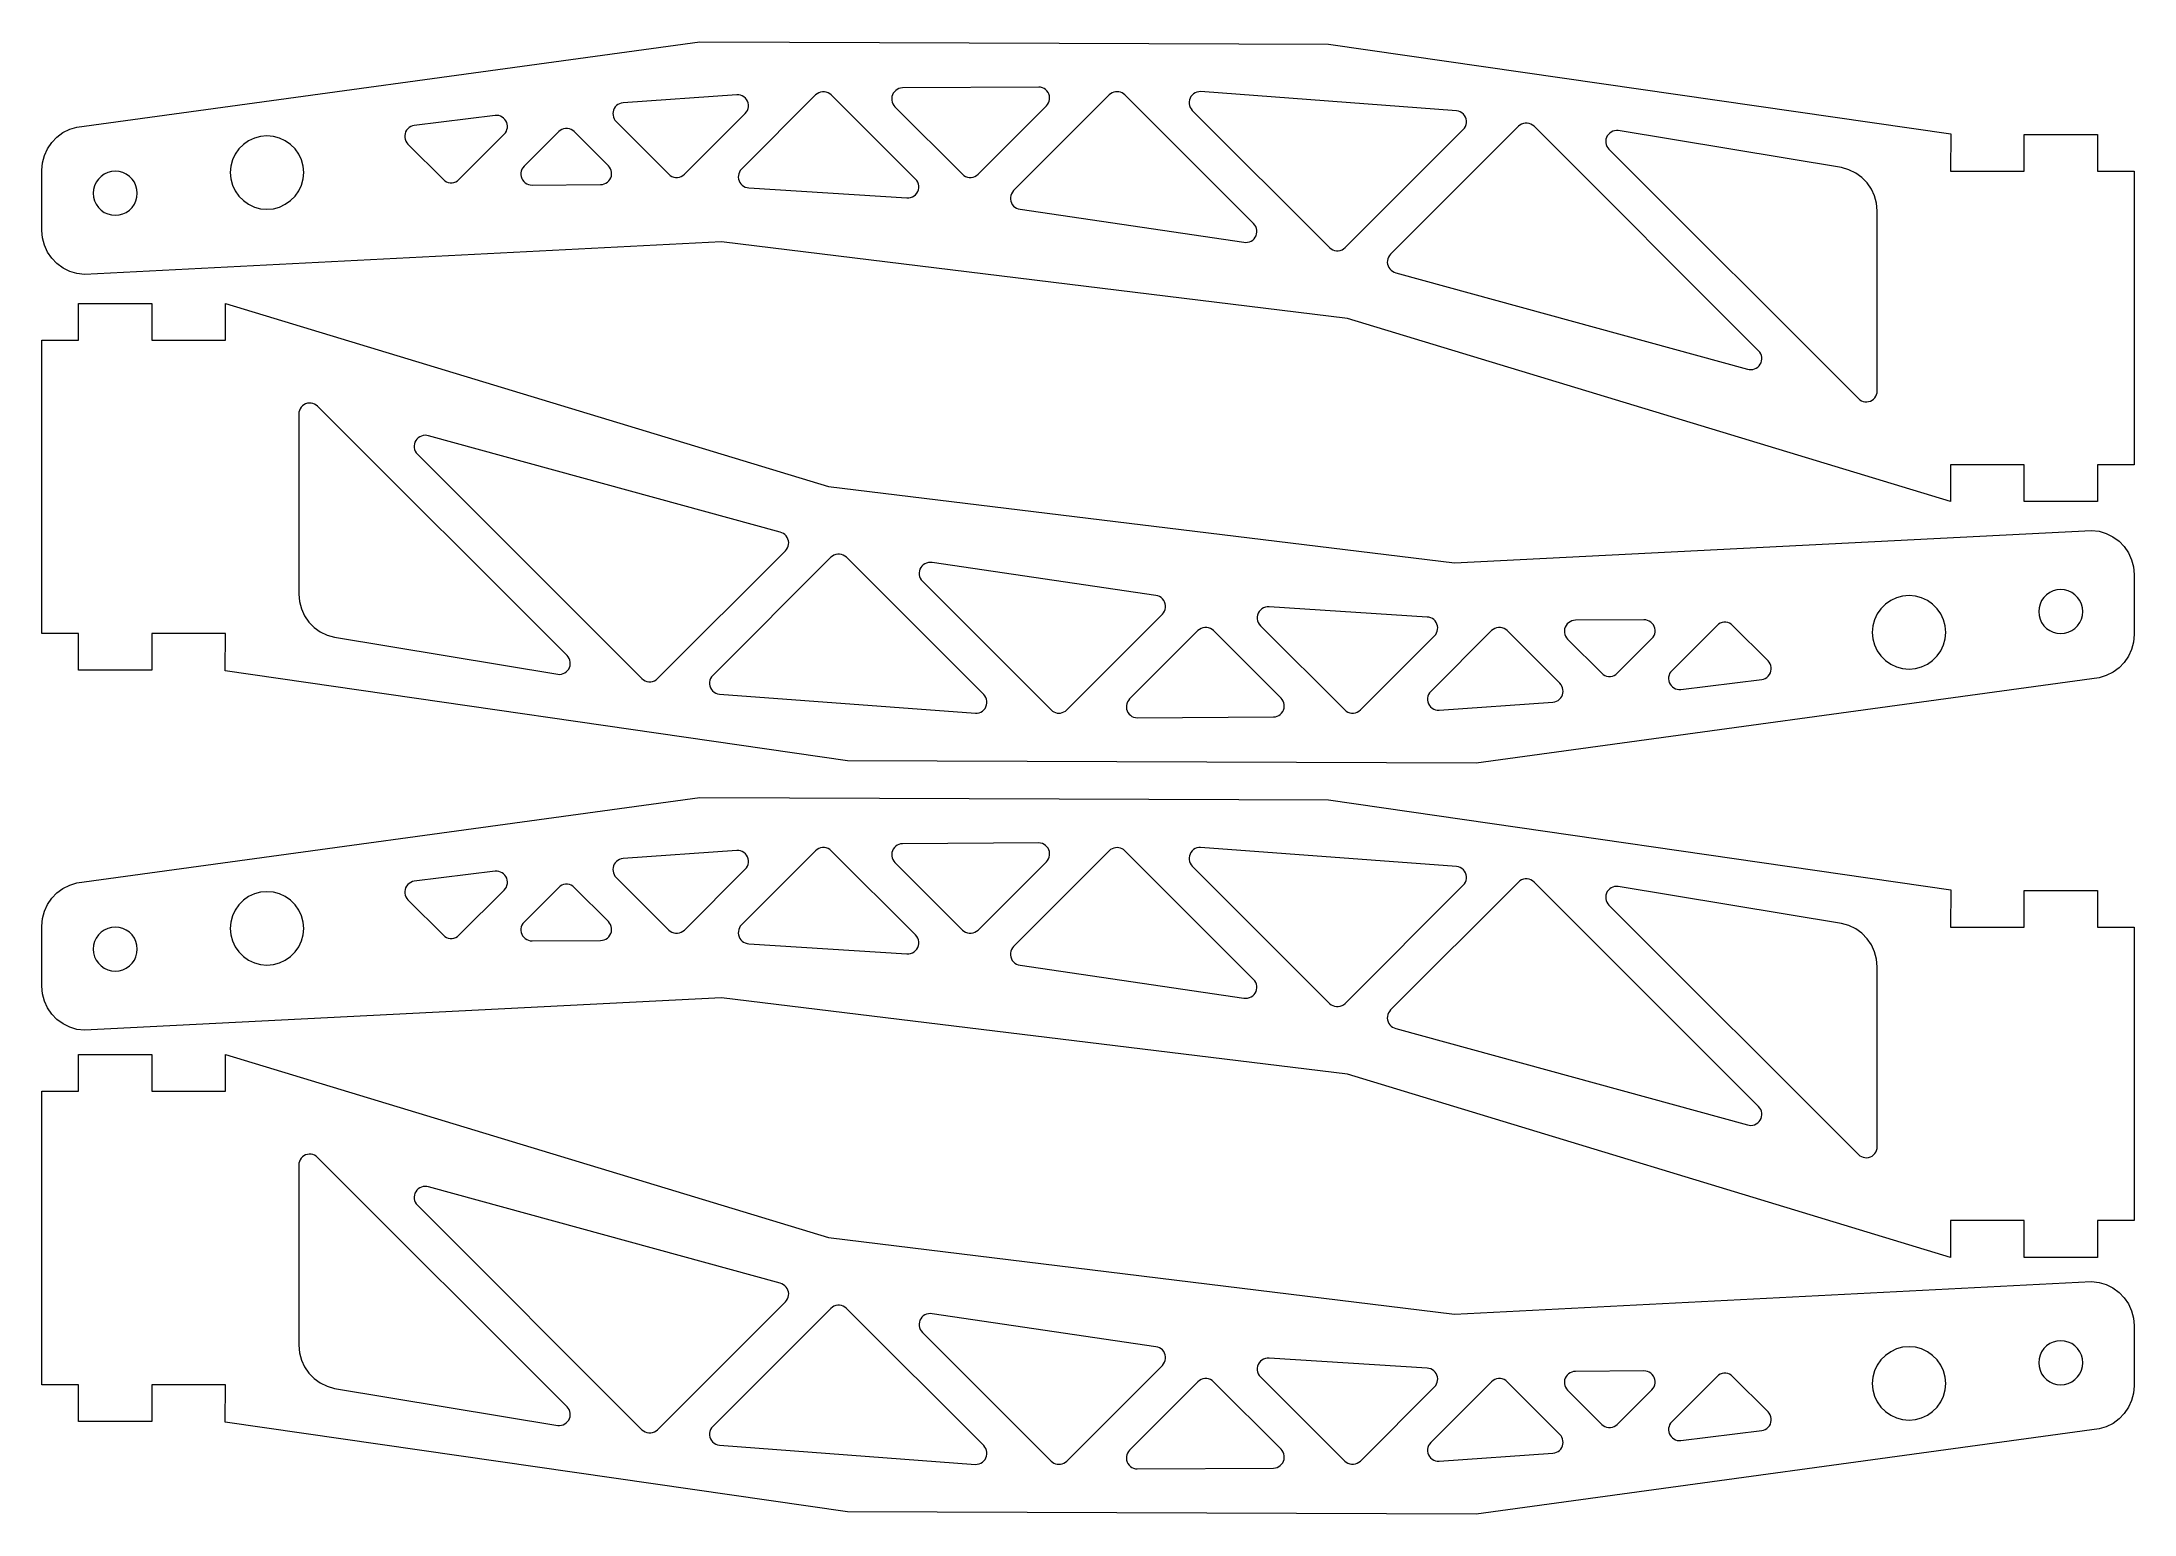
# Model space of a CAD drawing. Header units: millimetres. Extents: x 5 to 290, y 0 to 201.
import ezdxf

# ---------------------------------------------------------------- set-up
doc = ezdxf.new("R2010")
doc.units = ezdxf.units.MM
doc.layers.add('ext', color=1, linetype='Continuous', lineweight=0, true_color=0xff0000)
doc.layers.add('int', color=3, linetype='Continuous', lineweight=0, true_color=0x00ff00)

msp = doc.modelspace()

# ---------------------------------------------------------------- linework, layer by layer
at = {"layer": 'ext'}
for p, q in [((9.772, 189.0176), (94.619, 200.6426)), ((94.619, 200.6426), (180.259, 200.3291)), ((180.259, 200.3291), (265.0176, 188.083)), ((7.054, 187.6641), (7.878, 188.2686)), ((7.878, 188.2686), (8.793, 188.7236)), ((8.793, 188.7236), (9.772, 189.0176)), ((5.346, 185.1523), (5.769, 186.083)), ((5.769, 186.083), (6.344, 186.9277)), ((6.344, 186.9277), (7.054, 187.6641)), ((265.0176, 188.083), (265, 183)), ((275, 183), (275, 188)), ((275, 188), (285, 188)), ((285, 188), (285, 183)), ((5, 183.1445), (5.087, 184.1631)), ((5, 174.9355), (5, 183.1445)), ((5.087, 184.1631), (5.346, 185.1523)), ((265, 183), (275, 183)), ((285, 183), (290, 183)), ((290, 183), (290, 143)), ((5.087, 173.916), (5, 174.9355)), ((5.347, 172.9258), (5.087, 173.916)), ((5.771, 171.9932), (5.347, 172.9258)), ((6.347, 171.1475), (5.771, 171.9932)), ((7.059, 170.4121), (6.347, 171.1475)), ((97.586, 173.376), (10.8, 168.9395)), ((182.826, 162.9424), (97.586, 173.376)), ((7.886, 169.8076), (7.059, 170.4121)), ((8.803, 169.3525), (7.886, 169.8076)), ((9.783, 169.0605), (8.803, 169.3525)), ((10.8, 168.9395), (9.783, 169.0605)), ((10, 160), (10, 165)), ((10, 165), (20, 165)), ((20, 165), (20, 160)), ((30, 160), (30, 165)), ((30, 165), (112.174, 140.0576)), ((265, 138), (182.826, 162.9424)), ((5, 120), (5, 160)), ((5, 160), (10, 160)), ((20, 160), (30, 160)), ((275, 143), (265, 143)), ((265, 143), (265, 138)), ((275, 138), (275, 143)), ((290, 143), (285, 143)), ((285, 143), (285, 138)), ((112.174, 140.0576), (197.414, 129.624)), ((285, 138), (275, 138)), ((197.414, 129.624), (284.2, 134.0605)), ((284.2, 134.0605), (285.217, 133.9395)), ((285.217, 133.9395), (286.197, 133.6475)), ((286.197, 133.6475), (287.114, 133.1924)), ((287.114, 133.1924), (287.941, 132.5879)), ((287.941, 132.5879), (288.653, 131.8525)), ((288.653, 131.8525), (289.229, 131.0068)), ((289.229, 131.0068), (289.653, 130.0742)), ((289.653, 130.0742), (289.913, 129.084)), ((289.913, 129.084), (290, 128.0645)), ((290, 128.0645), (290, 119.8555)), ((10, 120), (5, 120)), ((10, 115), (10, 120)), ((30, 120), (20, 120)), ((20, 120), (20, 115)), ((29.9824, 114.917), (30, 120)), ((290, 119.8555), (289.913, 118.8369)), ((289.231, 116.917), (288.656, 116.0723)), ((289.654, 117.8477), (289.231, 116.917)), ((289.913, 118.8369), (289.654, 117.8477)), ((20, 115), (10, 115)), ((114.741, 102.6709), (29.9824, 114.917)), ((286.207, 114.2764), (285.228, 113.9824)), ((287.122, 114.7314), (286.207, 114.2764)), ((287.946, 115.3359), (287.122, 114.7314)), ((288.656, 116.0723), (287.946, 115.3359)), ((285.228, 113.9824), (200.381, 102.3574)), ((200.381, 102.3574), (114.741, 102.6709)), ((9.772, 86.0176), (94.619, 97.6426)), ((94.619, 97.6426), (180.259, 97.3291)), ((180.259, 97.3291), (265.0176, 85.083)), ((7.878, 85.2686), (8.793, 85.7236)), ((8.793, 85.7236), (9.772, 86.0176)), ((5.346, 82.1523), (5.769, 83.083)), ((5.769, 83.083), (6.344, 83.9277)), ((6.344, 83.9277), (7.054, 84.6641)), ((7.054, 84.6641), (7.878, 85.2686)), ((265.0176, 85.083), (265, 80)), ((275, 80), (275, 85)), ((275, 85), (285, 85)), ((285, 85), (285, 80)), ((5, 80.1445), (5.087, 81.1631)), ((5, 71.9355), (5, 80.1445)), ((5.087, 81.1631), (5.346, 82.1523)), ((265, 80), (275, 80)), ((285, 80), (290, 80)), ((290, 80), (290, 40)), ((5.087, 70.916), (5, 71.9355)), ((5.347, 69.9258), (5.087, 70.916)), ((5.771, 68.9932), (5.347, 69.9258)), ((6.347, 68.1475), (5.771, 68.9932)), ((97.586, 70.376), (10.8, 65.9395)), ((182.826, 59.9424), (97.586, 70.376)), ((7.059, 67.4121), (6.347, 68.1475)), ((7.886, 66.8076), (7.059, 67.4121)), ((8.803, 66.3525), (7.886, 66.8076)), ((9.783, 66.0605), (8.803, 66.3525)), ((10.8, 65.9395), (9.783, 66.0605)), ((10, 57.6426), (10, 62.6426)), ((10, 62.6426), (20, 62.6426)), ((20, 62.6426), (20, 57.6426)), ((30, 57.6426), (30, 62.6426)), ((30, 62.6426), (112.174, 37.7002)), ((265, 35), (182.826, 59.9424)), ((5, 17.6426), (5, 57.6426)), ((5, 57.6426), (10, 57.6426)), ((20, 57.6426), (30, 57.6426)), ((275, 40), (265, 40)), ((265, 40), (265, 35)), ((275, 35), (275, 40)), ((290, 40), (285, 40)), ((285, 40), (285, 35)), ((112.174, 37.7002), (197.414, 27.2666)), ((285, 35), (275, 35)), ((197.414, 27.2666), (284.2, 31.7031)), ((284.2, 31.7031), (285.217, 31.5821)), ((285.217, 31.5821), (286.197, 31.2901)), ((286.197, 31.2901), (287.114, 30.835)), ((287.114, 30.835), (287.941, 30.2305)), ((287.941, 30.2305), (288.653, 29.4951)), ((288.653, 29.4951), (289.229, 28.6494)), ((289.229, 28.6494), (289.653, 27.7168)), ((289.653, 27.7168), (289.913, 26.7266)), ((289.913, 26.7266), (290, 25.7071)), ((290, 25.7071), (290, 17.4981)), ((10, 17.6426), (5, 17.6426)), ((10, 12.6426), (10, 17.6426)), ((30, 17.6426), (20, 17.6426)), ((20, 17.6426), (20, 12.6426)), ((29.9824, 12.5596), (30, 17.6426)), ((290, 17.4981), (289.913, 16.4795)), ((289.231, 14.5596), (288.656, 13.7149)), ((289.654, 15.4903), (289.231, 14.5596)), ((289.913, 16.4795), (289.654, 15.4903)), ((20, 12.6426), (10, 12.6426)), ((114.741, 0.3135), (29.9824, 12.5596)), ((285.228, 11.625), (200.381, 0)), ((286.207, 11.919), (285.228, 11.625)), ((287.122, 12.374), (286.207, 11.919)), ((287.946, 12.9785), (287.122, 12.374)), ((288.656, 13.7149), (287.946, 12.9785)), ((200.381, 0), (114.741, 0.3135))]:
    msp.add_line(p, q, dxfattribs=at)
at = {"layer": 'int'}
for p, q in [((111.334, 193.8379), (111.076, 193.792)), ((111.595, 193.8379), (111.334, 193.8379)), ((111.853, 193.792), (111.595, 193.8379)), ((121.131, 193.8398), (120.983, 193.6377)), ((121.31, 194.0137), (121.131, 193.8398)), ((121.515, 194.1562), (121.31, 194.0137)), ((121.74, 194.2627), (121.515, 194.1562)), ((121.98, 194.3301), (121.74, 194.2627)), ((122.229, 194.3564), (121.98, 194.3301)), ((140.795, 194.4697), (122.229, 194.3564)), ((141.045, 194.4463), (140.795, 194.4697)), ((141.287, 194.3809), (141.045, 194.4463)), ((141.515, 194.2764), (141.287, 194.3809)), ((141.723, 194.1348), (141.515, 194.2764)), ((141.903, 193.9609), (141.723, 194.1348)), ((142.053, 193.7598), (141.903, 193.9609)), ((151.229, 193.8242), (151.001, 193.7695)), ((151.465, 193.8428), (151.229, 193.8242)), ((151.699, 193.8242), (151.465, 193.8428)), ((151.928, 193.7695), (151.699, 193.8242)), ((162.58, 193.8418), (162.329, 193.7881)), ((162.837, 193.8525), (162.58, 193.8418)), ((197.717, 191.248), (162.837, 193.8525)), ((82.812, 191.1162), (82.787, 190.874)), ((82.878, 191.3506), (82.812, 191.1162)), ((82.979, 191.5713), (82.878, 191.3506)), ((83.115, 191.7725), (82.979, 191.5713)), ((83.282, 191.9492), (83.115, 191.7725)), ((83.476, 192.0977), (83.282, 191.9492)), ((83.69, 192.2119), (83.476, 192.0977)), ((83.921, 192.29), (83.69, 192.2119)), ((84.161, 192.3301), (83.921, 192.29)), ((99.662, 193.4404), (84.161, 192.3301)), ((99.92, 193.4336), (99.662, 193.4404)), ((100.174, 193.3818), (99.92, 193.4336)), ((100.414, 193.2881), (100.174, 193.3818)), ((110.403, 193.4033), (100.3, 183.2998)), ((100.636, 193.1543), (100.414, 193.2881)), ((100.83, 192.9844), (100.636, 193.1543)), ((100.812, 190.8828), (100.978, 191.0801)), ((100.993, 192.7842), (100.83, 192.9844)), ((100.978, 191.0801), (101.107, 191.3037)), ((101.119, 192.5576), (100.993, 192.7842)), ((101.107, 191.3037), (101.197, 191.5459)), ((101.204, 192.3135), (101.119, 192.5576)), ((101.197, 191.5459), (101.244, 191.8008)), ((101.246, 192.0586), (101.204, 192.3135)), ((101.244, 191.8008), (101.246, 192.0586)), ((110.604, 193.5723), (110.403, 193.4033)), ((110.83, 193.7021), (110.604, 193.5723)), ((111.076, 193.792), (110.83, 193.7021)), ((112.099, 193.7021), (111.853, 193.792)), ((112.325, 193.5723), (112.099, 193.7021)), ((112.525, 193.4033), (112.325, 193.5723)), ((124.002, 181.9268), (112.525, 193.4033)), ((120.799, 193.1758), (120.766, 192.9287)), ((120.766, 192.9287), (120.774, 192.6787)), ((120.774, 192.6787), (120.825, 192.4346)), ((120.872, 193.415), (120.799, 193.1758)), ((120.825, 192.4346), (120.915, 192.2021)), ((120.983, 193.6377), (120.872, 193.415)), ((120.915, 192.2021), (121.042, 191.9873)), ((121.042, 191.9873), (121.203, 191.7969)), ((121.203, 191.7969), (130.403, 182.5967)), ((132.525, 182.5967), (141.838, 191.9092)), ((150.403, 193.4033), (137.367, 180.3672)), ((141.838, 191.9092), (142, 192.1006)), ((142, 192.1006), (142.128, 192.3174)), ((142.167, 193.5361), (142.053, 193.7598)), ((142.128, 192.3174), (142.218, 192.5518)), ((142.241, 193.2969), (142.167, 193.5361)), ((142.218, 192.5518), (142.268, 192.7969)), ((142.275, 193.0479), (142.241, 193.2969)), ((142.268, 192.7969), (142.275, 193.0479)), ((150.583, 193.5566), (150.403, 193.4033)), ((150.783, 193.6797), (150.583, 193.5566)), ((151.001, 193.7695), (150.783, 193.6797)), ((152.146, 193.6797), (151.928, 193.7695)), ((152.346, 193.5566), (152.146, 193.6797)), ((152.525, 193.4033), (152.346, 193.5566)), ((170.062, 175.8672), (152.525, 193.4033)), ((161.312, 192.7168), (161.271, 192.4629)), ((161.271, 192.4629), (161.275, 192.2061)), ((161.275, 192.2061), (161.322, 191.9531)), ((161.396, 192.96), (161.312, 192.7168)), ((161.322, 191.9531), (161.412, 191.7119)), ((161.52, 193.1855), (161.396, 192.96)), ((161.412, 191.7119), (161.541, 191.4902)), ((161.68, 193.3867), (161.52, 193.1855)), ((161.541, 191.4902), (161.707, 191.293)), ((161.872, 193.5566), (161.68, 193.3867)), ((161.707, 191.293), (180.403, 172.5967)), ((162.091, 193.6924), (161.872, 193.5566)), ((162.329, 193.7881), (162.091, 193.6924)), ((197.972, 191.1992), (197.717, 191.248)), ((198.215, 191.1064), (197.972, 191.1992)), ((198.438, 190.9746), (198.215, 191.1064)), ((198.635, 190.8047), (198.438, 190.9746)), ((54.471, 188.1221), (54.432, 187.8682)), ((54.554, 188.3643), (54.471, 188.1221)), ((54.676, 188.5898), (54.554, 188.3643)), ((54.835, 188.791), (54.676, 188.5898)), ((55.025, 188.9619), (54.835, 188.791)), ((55.243, 189.0977), (55.025, 188.9619)), ((55.48, 189.1953), (55.243, 189.0977)), ((55.73, 189.25), (55.48, 189.1953)), ((66.754, 190.6064), (55.73, 189.25)), ((67.001, 190.6143), (66.754, 190.6064)), ((67.245, 190.5811), (67.001, 190.6143)), ((67.48, 190.5088), (67.245, 190.5811)), ((67.701, 190.3984), (67.48, 190.5088)), ((67.901, 190.2539), (67.701, 190.3984)), ((68.074, 190.0781), (67.901, 190.2539)), ((67.984, 188.0557), (68.144, 188.2432)), ((68.217, 189.876), (68.074, 190.0781)), ((68.144, 188.2432), (68.271, 188.4551)), ((68.323, 189.6543), (68.217, 189.876)), ((68.271, 188.4551), (68.36, 188.6846)), ((68.393, 189.417), (68.323, 189.6543)), ((68.36, 188.6846), (68.411, 188.9258)), ((68.423, 189.1729), (68.393, 189.417)), ((68.411, 188.9258), (68.423, 189.1729)), ((75.403, 188.4033), (70.687, 183.6865)), ((75.604, 188.5723), (75.403, 188.4033)), ((75.83, 188.7021), (75.604, 188.5723)), ((76.076, 188.792), (75.83, 188.7021)), ((76.334, 188.8379), (76.076, 188.792)), ((76.595, 188.8379), (76.334, 188.8379)), ((76.853, 188.792), (76.595, 188.8379)), ((77.099, 188.7021), (76.853, 188.792)), ((77.325, 188.5723), (77.099, 188.7021)), ((77.525, 188.4033), (77.325, 188.5723)), ((82.177, 183.7529), (77.525, 188.4033)), ((82.787, 190.874), (82.8, 190.6318)), ((82.8, 190.6318), (82.853, 190.3936)), ((82.853, 190.3936), (82.942, 190.168)), ((82.942, 190.168), (83.068, 189.96)), ((83.068, 189.96), (83.226, 189.7744)), ((83.226, 189.7744), (90.403, 182.5967)), ((92.525, 182.5967), (100.812, 190.8828)), ((182.525, 172.5967), (198.624, 188.6953)), ((206.1309, 189.1309), (188.709, 171.709)), ((198.624, 188.6953), (198.791, 188.8936)), ((198.8, 190.6045), (198.635, 190.8047)), ((198.791, 188.8936), (198.921, 189.1182)), ((198.928, 190.3779), (198.8, 190.6045)), ((198.921, 189.1182), (199.011, 189.3623)), ((199.015, 190.1338), (198.928, 190.3779)), ((199.011, 189.3623), (199.057, 189.6182)), ((199.059, 189.8779), (199.015, 190.1338)), ((199.057, 189.6182), (199.059, 189.8779)), ((206.3311, 189.2988), (206.1309, 189.1309)), ((206.5576, 189.4297), (206.3311, 189.2988)), ((206.8037, 189.5195), (206.5576, 189.4297)), ((207.0615, 189.5645), (206.8037, 189.5195)), ((207.3223, 189.5645), (207.0615, 189.5645)), ((207.5801, 189.5195), (207.3223, 189.5645)), ((207.8262, 189.4297), (207.5801, 189.5195)), ((208.0518, 189.2988), (207.8262, 189.4297)), ((208.2529, 189.1309), (208.0518, 189.2988)), ((238.8418, 158.542), (208.2529, 189.1309)), ((218.5596, 188.21), (218.3828, 188.0352)), ((218.7637, 188.3525), (218.5596, 188.21)), ((218.9883, 188.46), (218.7637, 188.3525)), ((219.2285, 188.5283), (218.9883, 188.46)), ((219.4756, 188.5557), (219.2285, 188.5283)), ((219.7246, 188.543), (219.4756, 188.5557)), ((250.1436, 183.499), (219.7246, 188.543)), ((31.336, 185.3291), (30.968, 184.5391)), ((31.836, 186.043), (31.336, 185.3291)), ((32.452, 186.6592), (31.836, 186.043)), ((33.166, 187.1592), (32.452, 186.6592)), ((33.956, 187.5273), (33.166, 187.1592)), ((34.798, 187.7529), (33.956, 187.5273)), ((35.666, 187.8291), (34.798, 187.7529)), ((36.535, 187.7529), (35.666, 187.8291)), ((37.377, 187.5273), (36.535, 187.7529)), ((38.166, 187.1592), (37.377, 187.5273)), ((38.881, 186.6592), (38.166, 187.1592)), ((39.497, 186.043), (38.881, 186.6592)), ((39.996, 185.3291), (39.497, 186.043)), ((40.365, 184.5391), (39.996, 185.3291)), ((54.432, 187.8682), (54.436, 187.6123)), ((54.436, 187.6123), (54.482, 187.3604)), ((54.482, 187.3604), (54.572, 187.1201)), ((54.572, 187.1201), (54.702, 186.8984)), ((54.702, 186.8984), (54.867, 186.7031)), ((54.867, 186.7031), (59.688, 181.8809)), ((61.81, 181.8809), (67.984, 188.0557)), ((218.0527, 187.3721), (218.0215, 187.125)), ((218.0215, 187.125), (218.0303, 186.876)), ((218.0303, 186.876), (218.0811, 186.6318)), ((218.125, 187.6104), (218.0527, 187.3721)), ((218.0811, 186.6318), (218.1709, 186.4004)), ((218.2363, 187.833), (218.125, 187.6104)), ((218.1709, 186.4004), (218.2979, 186.1855)), ((218.3828, 188.0352), (218.2363, 187.833)), ((218.2979, 186.1855), (218.459, 185.9961)), ((218.459, 185.9961), (252.4395, 152.0156)), ((13.5, 182.5977), (13.071, 182.2979)), ((13.974, 182.8193), (13.5, 182.5977)), ((14.479, 182.9541), (13.974, 182.8193)), ((15, 183), (14.479, 182.9541)), ((15.521, 182.9541), (15, 183)), ((16.026, 182.8193), (15.521, 182.9541)), ((16.5, 182.5977), (16.026, 182.8193)), ((16.929, 182.2979), (16.5, 182.5977)), ((30.742, 183.6973), (30.666, 182.8291)), ((30.666, 182.8291), (30.742, 181.9609)), ((30.968, 184.5391), (30.742, 183.6973)), ((40.591, 183.6973), (40.365, 184.5391)), ((40.666, 182.8291), (40.591, 183.6973)), ((40.591, 181.9609), (40.666, 182.8291)), ((70.256, 182.7861), (70.25, 182.5322)), ((70.25, 182.5322), (70.287, 182.2812)), ((70.305, 183.0361), (70.256, 182.7861)), ((70.395, 183.2734), (70.305, 183.0361)), ((70.522, 183.4922), (70.395, 183.2734)), ((70.687, 183.6865), (70.522, 183.4922)), ((82.339, 183.5596), (82.177, 183.7529)), ((82.468, 183.3418), (82.339, 183.5596)), ((82.558, 183.1064), (82.468, 183.3418)), ((82.606, 182.8584), (82.558, 183.1064)), ((82.577, 182.3564), (82.613, 182.6064)), ((82.613, 182.6064), (82.606, 182.8584)), ((90.403, 182.5967), (90.604, 182.4277)), ((90.604, 182.4277), (90.83, 182.2979)), ((92.099, 182.2979), (92.325, 182.4277)), ((92.325, 182.4277), (92.525, 182.5967)), ((99.872, 182.4248), (99.861, 182.1768)), ((99.923, 182.667), (99.872, 182.4248)), ((100.013, 182.8975), (99.923, 182.667)), ((100.14, 183.1104), (100.013, 182.8975)), ((100.3, 183.2998), (100.14, 183.1104)), ((130.403, 182.5967), (130.604, 182.4277)), ((130.604, 182.4277), (130.83, 182.2979)), ((132.099, 182.2979), (132.325, 182.4277)), ((132.325, 182.4277), (132.525, 182.5967)), ((251.1367, 183.2148), (250.1436, 183.499)), ((252.0664, 182.7656), (251.1367, 183.2148)), ((252.9062, 182.1631), (252.0664, 182.7656)), ((12.046, 180.5205), (12, 180)), ((12, 180), (12.046, 179.4795)), ((12.181, 181.0264), (12.046, 180.5205)), ((12.402, 181.5), (12.181, 181.0264)), ((12.702, 181.9287), (12.402, 181.5)), ((13.071, 182.2979), (12.702, 181.9287)), ((17.298, 181.9287), (16.929, 182.2979)), ((17.598, 181.5), (17.298, 181.9287)), ((17.819, 181.0264), (17.598, 181.5)), ((17.954, 180.5205), (17.819, 181.0264)), ((18, 180), (17.954, 180.5205)), ((17.954, 179.4795), (18, 180)), ((30.742, 181.9609), (30.968, 181.1191)), ((30.968, 181.1191), (31.336, 180.3291)), ((31.336, 180.3291), (31.836, 179.6152)), ((31.836, 179.6152), (32.452, 178.999)), ((38.881, 178.999), (39.497, 179.6152)), ((39.497, 179.6152), (39.996, 180.3291)), ((39.996, 180.3291), (40.365, 181.1191)), ((40.365, 181.1191), (40.591, 181.9609)), ((59.688, 181.8809), (59.889, 181.7129)), ((59.889, 181.7129), (60.115, 181.582)), ((60.115, 181.582), (60.361, 181.4932)), ((60.361, 181.4932), (60.618, 181.4473)), ((60.618, 181.4473), (60.88, 181.4473)), ((60.88, 181.4473), (61.138, 181.4932)), ((61.138, 181.4932), (61.383, 181.582)), ((61.383, 181.582), (61.609, 181.7129)), ((61.609, 181.7129), (61.81, 181.8809)), ((70.287, 182.2812), (70.366, 182.04)), ((70.366, 182.04), (70.485, 181.8154)), ((70.485, 181.8154), (70.64, 181.6143)), ((70.64, 181.6143), (70.827, 181.4414)), ((70.827, 181.4414), (71.04, 181.3037)), ((71.04, 181.3037), (71.273, 181.2031)), ((71.273, 181.2031), (71.521, 181.1436)), ((71.521, 181.1436), (71.773, 181.126)), ((71.773, 181.126), (81.11, 181.1924)), ((81.11, 181.1924), (81.362, 181.2119)), ((81.362, 181.2119), (81.607, 181.2744)), ((81.607, 181.2744), (81.838, 181.377)), ((81.838, 181.377), (82.048, 181.5166)), ((82.048, 181.5166), (82.232, 181.6904)), ((82.232, 181.6904), (82.384, 181.8916)), ((82.384, 181.8916), (82.501, 182.1152)), ((82.501, 182.1152), (82.577, 182.3564)), ((90.83, 182.2979), (91.076, 182.208)), ((91.076, 182.208), (91.334, 182.1621)), ((91.334, 182.1621), (91.595, 182.1621)), ((91.595, 182.1621), (91.853, 182.208)), ((91.853, 182.208), (92.099, 182.2979)), ((99.861, 182.1768), (99.893, 181.9316)), ((99.893, 181.9316), (99.963, 181.6943)), ((99.963, 181.6943), (100.071, 181.4717)), ((100.071, 181.4717), (100.216, 181.2695)), ((100.216, 181.2695), (100.391, 181.0947)), ((100.391, 181.0947), (100.592, 180.9502)), ((100.592, 180.9502), (100.814, 180.8418)), ((100.814, 180.8418), (101.052, 180.7715)), ((101.052, 180.7715), (101.298, 180.7402)), ((101.298, 180.7402), (122.813, 179.3711)), ((123.577, 179.5078), (123.804, 179.6387)), ((123.804, 179.6387), (124.004, 179.8066)), ((124.17, 181.7266), (124.002, 181.9268)), ((124.004, 179.8066), (124.171, 180.0068)), ((124.301, 181.5), (124.17, 181.7266)), ((124.171, 180.0068), (124.302, 180.2334)), ((124.391, 181.2549), (124.301, 181.5)), ((124.302, 180.2334), (124.391, 180.4785)), ((124.436, 180.9971), (124.391, 181.2549)), ((124.391, 180.4785), (124.436, 180.7363)), ((124.436, 180.7363), (124.436, 180.9971)), ((130.83, 182.2979), (131.076, 182.208)), ((131.076, 182.208), (131.334, 182.1621)), ((131.334, 182.1621), (131.595, 182.1621)), ((131.595, 182.1621), (131.853, 182.208)), ((131.853, 182.208), (132.099, 182.2979)), ((136.981, 179.7041), (136.935, 179.4502)), ((137.071, 179.9463), (136.981, 179.7041)), ((137.201, 180.1699), (137.071, 179.9463)), ((137.367, 180.3672), (137.201, 180.1699)), ((253.6289, 181.4258), (252.9062, 182.1631)), ((254.2158, 180.5752), (253.6289, 181.4258)), ((254.6465, 179.6367), (254.2158, 180.5752)), ((254.9111, 178.6377), (254.6465, 179.6367)), ((12.046, 179.4795), (12.181, 178.9736)), ((12.181, 178.9736), (12.402, 178.5)), ((12.402, 178.5), (12.702, 178.0713)), ((12.702, 178.0713), (13.071, 177.7021)), ((13.071, 177.7021), (13.5, 177.4023)), ((13.5, 177.4023), (13.974, 177.1807)), ((13.974, 177.1807), (14.479, 177.0459)), ((14.479, 177.0459), (15, 177)), ((15, 177), (15.521, 177.0459)), ((15.521, 177.0459), (16.026, 177.1807)), ((16.026, 177.1807), (16.5, 177.4023)), ((16.5, 177.4023), (16.929, 177.7021)), ((16.929, 177.7021), (17.298, 178.0713)), ((17.298, 178.0713), (17.598, 178.5)), ((17.598, 178.5), (17.819, 178.9736)), ((17.819, 178.9736), (17.954, 179.4795)), ((32.452, 178.999), (33.166, 178.499)), ((33.166, 178.499), (33.956, 178.1309)), ((33.956, 178.1309), (34.798, 177.9053)), ((34.798, 177.9053), (35.666, 177.8291)), ((35.666, 177.8291), (36.535, 177.9053)), ((36.535, 177.9053), (37.377, 178.1309)), ((37.377, 178.1309), (38.166, 178.499)), ((38.166, 178.499), (38.881, 178.999)), ((122.813, 179.3711), (123.075, 179.3721)), ((123.075, 179.3721), (123.332, 179.418)), ((123.332, 179.418), (123.577, 179.5078)), ((136.935, 179.4502), (136.933, 179.1924)), ((136.933, 179.1924), (136.975, 178.9375)), ((136.975, 178.9375), (137.06, 178.6934)), ((137.06, 178.6934), (137.185, 178.4678)), ((137.185, 178.4678), (137.347, 178.2666)), ((137.347, 178.2666), (137.541, 178.0967)), ((137.541, 178.0967), (137.762, 177.9629)), ((137.762, 177.9629), (138.003, 177.8682)), ((138.003, 177.8682), (138.256, 177.8164)), ((138.256, 177.8164), (168.737, 173.3301)), ((255, 177.6084), (254.9111, 178.6377)), ((255, 153.0762), (255, 177.6084)), ((170.225, 175.6738), (170.062, 175.8672)), ((170.114, 173.8008), (170.268, 174.0029)), ((170.354, 175.4561), (170.225, 175.6738)), ((170.268, 174.0029), (170.385, 174.2266)), ((170.443, 175.2197), (170.354, 175.4561)), ((170.385, 174.2266), (170.462, 174.4678)), ((170.492, 174.9707), (170.443, 175.2197)), ((170.462, 174.4678), (170.498, 174.7178)), ((170.498, 174.7178), (170.492, 174.9707)), ((168.737, 173.3301), (168.988, 173.3066)), ((168.988, 173.3066), (169.241, 173.3262)), ((169.241, 173.3262), (169.486, 173.3877)), ((169.486, 173.3877), (169.718, 173.4893)), ((169.718, 173.4893), (169.93, 173.6279)), ((169.93, 173.6279), (170.114, 173.8008)), ((180.403, 172.5967), (180.604, 172.4277)), ((180.604, 172.4277), (180.83, 172.2979)), ((180.83, 172.2979), (181.076, 172.208)), ((181.076, 172.208), (181.334, 172.1621)), ((181.334, 172.1621), (181.595, 172.1621)), ((181.595, 172.1621), (181.853, 172.208)), ((181.853, 172.208), (182.099, 172.2979)), ((182.099, 172.2979), (182.325, 172.4277)), ((182.325, 172.4277), (182.525, 172.5967)), ((188.333, 171.0801), (188.281, 170.8389)), ((188.423, 171.3086), (188.333, 171.0801)), ((188.549, 171.5205), (188.423, 171.3086)), ((188.709, 171.709), (188.549, 171.5205)), ((188.281, 170.8389), (188.271, 170.5928)), ((188.271, 170.5928), (188.3, 170.3477)), ((188.3, 170.3477), (188.368, 170.1113)), ((188.368, 170.1113), (188.476, 169.8887)), ((188.476, 169.8887), (188.617, 169.6875)), ((188.617, 169.6875), (188.79, 169.5117)), ((188.79, 169.5117), (188.989, 169.3672)), ((188.989, 169.3672), (189.21, 169.2559)), ((189.21, 169.2559), (189.445, 169.1836)), ((189.445, 169.1836), (237.3125, 156.0566)), ((239.0029, 158.3506), (238.8418, 158.542)), ((239.1309, 158.1357), (239.0029, 158.3506)), ((239.0586, 156.6953), (239.1719, 156.9189)), ((239.2207, 157.9014), (239.1309, 158.1357)), ((239.1719, 156.9189), (239.2461, 157.1582)), ((239.2705, 157.6562), (239.2207, 157.9014)), ((239.2461, 157.1582), (239.2793, 157.4062)), ((239.2793, 157.4062), (239.2705, 157.6562)), ((237.3125, 156.0566), (237.5566, 155.998)), ((237.5566, 155.998), (237.8066, 155.9814)), ((237.8066, 155.9814), (238.0557, 156.0068)), ((238.0557, 156.0068), (238.2969, 156.0732)), ((238.2969, 156.0732), (238.5234, 156.1787)), ((238.5234, 156.1787), (238.7305, 156.3203)), ((238.7305, 156.3203), (238.9102, 156.4941)), ((238.9102, 156.4941), (239.0586, 156.6953)), ((40.7021, 151.1943), (40.5, 151.042)), ((40.9258, 151.3096), (40.7021, 151.1943)), ((41.166, 151.3867), (40.9258, 151.3096)), ((41.416, 151.4219), (41.166, 151.3867)), ((41.668, 151.4141), (41.416, 151.4219)), ((41.915, 151.3652), (41.668, 151.4141)), ((42.1504, 151.2754), (41.915, 151.3652)), ((42.3682, 151.1475), (42.1504, 151.2754)), ((42.5605, 150.9844), (42.3682, 151.1475)), ((252.4395, 152.0156), (252.6318, 151.8525)), ((252.6318, 151.8525), (252.8496, 151.7246)), ((252.8496, 151.7246), (253.085, 151.6348)), ((253.085, 151.6348), (253.332, 151.5859)), ((253.332, 151.5859), (253.584, 151.5781)), ((253.584, 151.5781), (253.834, 151.6133)), ((253.834, 151.6133), (254.0742, 151.6904)), ((254.0742, 151.6904), (254.2979, 151.8057)), ((254.2979, 151.8057), (254.5, 151.958)), ((254.5, 151.958), (254.6729, 152.1406)), ((254.6729, 152.1406), (254.8125, 152.3506)), ((254.8125, 152.3506), (254.916, 152.5811)), ((254.916, 152.5811), (254.9785, 152.8252)), ((254.9785, 152.8252), (255, 153.0762)), ((40.0215, 150.1748), (40, 149.9238)), ((40, 149.9238), (40, 125.3916)), ((40.084, 150.4189), (40.0215, 150.1748)), ((40.1875, 150.6494), (40.084, 150.4189)), ((40.3271, 150.8594), (40.1875, 150.6494)), ((40.5, 151.042), (40.3271, 150.8594)), ((76.541, 117.0039), (42.5605, 150.9844)), ((55.7539, 145.8418), (55.7207, 145.5938)), ((55.7207, 145.5938), (55.7295, 145.3438)), ((55.8281, 146.0811), (55.7539, 145.8418)), ((55.9414, 146.3047), (55.8281, 146.0811)), ((56.0898, 146.5059), (55.9414, 146.3047)), ((56.2695, 146.6797), (56.0898, 146.5059)), ((56.4766, 146.8213), (56.2695, 146.6797)), ((56.7031, 146.9268), (56.4766, 146.8213)), ((56.9443, 146.9932), (56.7031, 146.9268)), ((57.1934, 147.0186), (56.9443, 146.9932)), ((57.4434, 147.002), (57.1934, 147.0186)), ((57.6875, 146.9434), (57.4434, 147.002)), ((105.555, 133.8164), (57.6875, 146.9434)), ((55.7295, 145.3438), (55.7793, 145.0986)), ((55.7793, 145.0986), (55.8691, 144.8643)), ((55.8691, 144.8643), (55.9971, 144.6494)), ((55.9971, 144.6494), (56.1582, 144.458)), ((56.1582, 144.458), (86.7471, 113.8691)), ((88.8691, 113.8691), (106.291, 131.291)), ((105.79, 133.7441), (105.555, 133.8164)), ((106.011, 133.6328), (105.79, 133.7441)), ((106.21, 133.4883), (106.011, 133.6328)), ((106.383, 133.3125), (106.21, 133.4883)), ((106.291, 131.291), (106.451, 131.4795)), ((106.524, 133.1113), (106.383, 133.3125)), ((106.451, 131.4795), (106.577, 131.6914)), ((106.632, 132.8887), (106.524, 133.1113)), ((106.577, 131.6914), (106.667, 131.9199)), ((106.7, 132.6523), (106.632, 132.8887)), ((106.667, 131.9199), (106.719, 132.1611)), ((106.729, 132.4072), (106.7, 132.6523)), ((106.719, 132.1611), (106.729, 132.4072)), ((112.475, 130.4033), (96.376, 114.3047)), ((112.675, 130.5723), (112.475, 130.4033)), ((112.901, 130.7021), (112.675, 130.5723)), ((113.147, 130.792), (112.901, 130.7021)), ((113.405, 130.8379), (113.147, 130.792)), ((113.666, 130.8379), (113.405, 130.8379)), ((113.924, 130.792), (113.666, 130.8379)), ((114.17, 130.7021), (113.924, 130.792)), ((114.396, 130.5723), (114.17, 130.7021)), ((114.597, 130.4033), (114.396, 130.5723)), ((133.293, 111.707), (114.597, 130.4033)), ((124.538, 128.5322), (124.502, 128.2822)), ((124.502, 128.2822), (124.508, 128.0293)), ((124.615, 128.7734), (124.538, 128.5322)), ((124.732, 128.9971), (124.615, 128.7734)), ((124.886, 129.1992), (124.732, 128.9971)), ((125.07, 129.3721), (124.886, 129.1992)), ((125.282, 129.5107), (125.07, 129.3721)), ((125.514, 129.6123), (125.282, 129.5107)), ((125.759, 129.6738), (125.514, 129.6123)), ((126.012, 129.6934), (125.759, 129.6738)), ((126.263, 129.6699), (126.012, 129.6934)), ((156.744, 125.1836), (126.263, 129.6699)), ((124.508, 128.0293), (124.557, 127.7803)), ((124.557, 127.7803), (124.646, 127.5439)), ((124.646, 127.5439), (124.775, 127.3262)), ((124.775, 127.3262), (124.938, 127.1328)), ((124.938, 127.1328), (142.475, 109.5967)), ((278.5, 125.5977), (278.071, 125.2979)), ((278.974, 125.8193), (278.5, 125.5977)), ((279.479, 125.9541), (278.974, 125.8193)), ((280, 126), (279.479, 125.9541)), ((280.521, 125.9541), (280, 126)), ((281.026, 125.8193), (280.521, 125.9541)), ((281.5, 125.5977), (281.026, 125.8193)), ((281.929, 125.2979), (281.5, 125.5977)), ((40, 125.3916), (40.0889, 124.3623)), ((40.0889, 124.3623), (40.3535, 123.3633)), ((40.3535, 123.3633), (40.7842, 122.4248)), ((144.597, 109.5967), (157.633, 122.6328)), ((156.997, 125.1318), (156.744, 125.1836)), ((157.238, 125.0371), (156.997, 125.1318)), ((157.459, 124.9033), (157.238, 125.0371)), ((157.653, 124.7334), (157.459, 124.9033)), ((157.633, 122.6328), (157.799, 122.8301)), ((157.815, 124.5322), (157.653, 124.7334)), ((157.799, 122.8301), (157.929, 123.0537)), ((157.94, 124.3066), (157.815, 124.5322)), ((157.929, 123.0537), (158.019, 123.2959)), ((158.025, 124.0625), (157.94, 124.3066)), ((158.019, 123.2959), (158.065, 123.5498)), ((158.067, 123.8076), (158.025, 124.0625)), ((158.065, 123.5498), (158.067, 123.8076)), ((170.698, 122.7666), (170.609, 122.5215)), ((170.829, 122.9932), (170.698, 122.7666)), ((170.996, 123.1934), (170.829, 122.9932)), ((171.196, 123.3613), (170.996, 123.1934)), ((171.423, 123.4922), (171.196, 123.3613)), ((171.668, 123.582), (171.423, 123.4922)), ((171.925, 123.6279), (171.668, 123.582)), ((172.187, 123.6289), (171.925, 123.6279)), ((193.702, 122.2598), (172.187, 123.6289)), ((255.004, 122.6709), (254.635, 121.8809)), ((255.503, 123.3848), (255.004, 122.6709)), ((256.119, 124.001), (255.503, 123.3848)), ((256.834, 124.501), (256.119, 124.001)), ((257.623, 124.8691), (256.834, 124.501)), ((258.465, 125.0947), (257.623, 124.8691)), ((259.334, 125.1709), (258.465, 125.0947)), ((260.202, 125.0947), (259.334, 125.1709)), ((261.044, 124.8691), (260.202, 125.0947)), ((261.834, 124.501), (261.044, 124.8691)), ((262.548, 124.001), (261.834, 124.501)), ((263.164, 123.3848), (262.548, 124.001)), ((263.664, 122.6709), (263.164, 123.3848)), ((264.032, 121.8809), (263.664, 122.6709)), ((277.046, 123.5205), (277, 123)), ((277, 123), (277.046, 122.4795)), ((277.181, 124.0264), (277.046, 123.5205)), ((277.402, 124.5), (277.181, 124.0264)), ((277.702, 124.9287), (277.402, 124.5)), ((278.071, 125.2979), (277.702, 124.9287)), ((282.298, 124.9287), (281.929, 125.2979)), ((282.598, 124.5), (282.298, 124.9287)), ((282.819, 124.0264), (282.598, 124.5)), ((282.954, 123.5205), (282.819, 124.0264)), ((283, 123), (282.954, 123.5205)), ((282.954, 122.4795), (283, 123)), ((40.7842, 122.4248), (41.3711, 121.5742)), ((41.3711, 121.5742), (42.0938, 120.8369)), ((42.0938, 120.8369), (42.9336, 120.2344)), ((42.9336, 120.2344), (43.8633, 119.7852)), ((43.8633, 119.7852), (44.8564, 119.501)), ((162.475, 120.4033), (153.162, 111.0908)), ((162.675, 120.5723), (162.475, 120.4033)), ((162.901, 120.7021), (162.675, 120.5723)), ((163.147, 120.792), (162.901, 120.7021)), ((163.405, 120.8379), (163.147, 120.792)), ((163.666, 120.8379), (163.405, 120.8379)), ((163.924, 120.792), (163.666, 120.8379)), ((164.17, 120.7021), (163.924, 120.792)), ((164.396, 120.5723), (164.17, 120.7021)), ((164.597, 120.4033), (164.396, 120.5723)), ((173.797, 111.2031), (164.597, 120.4033)), ((170.609, 122.5215), (170.564, 122.2637)), ((170.564, 122.2637), (170.564, 122.0029)), ((170.564, 122.0029), (170.609, 121.7451)), ((170.609, 121.7451), (170.699, 121.5)), ((170.699, 121.5), (170.83, 121.2734)), ((170.83, 121.2734), (170.998, 121.0732)), ((170.998, 121.0732), (182.475, 109.5967)), ((184.597, 109.5967), (194.7, 119.7002)), ((193.948, 122.2285), (193.702, 122.2598)), ((194.186, 122.1582), (193.948, 122.2285)), ((194.408, 122.0498), (194.186, 122.1582)), ((202.475, 120.4033), (194.188, 112.1172)), ((194.609, 121.9053), (194.408, 122.0498)), ((194.784, 121.7305), (194.609, 121.9053)), ((194.7, 119.7002), (194.86, 119.8896)), ((194.929, 121.5283), (194.784, 121.7305)), ((194.86, 119.8896), (194.987, 120.1025)), ((195.037, 121.3057), (194.929, 121.5283)), ((194.987, 120.1025), (195.077, 120.333)), ((195.107, 121.0684), (195.037, 121.3057)), ((195.077, 120.333), (195.128, 120.5752)), ((195.139, 120.8232), (195.107, 121.0684)), ((195.128, 120.5752), (195.139, 120.8232)), ((202.675, 120.5723), (202.475, 120.4033)), ((202.901, 120.7021), (202.675, 120.5723)), ((203.147, 120.792), (202.901, 120.7021)), ((203.405, 120.8379), (203.147, 120.792)), ((203.666, 120.8379), (203.405, 120.8379)), ((203.924, 120.792), (203.666, 120.8379)), ((204.17, 120.7021), (203.924, 120.792)), ((204.396, 120.5723), (204.17, 120.7021)), ((204.597, 120.4033), (204.396, 120.5723)), ((211.774, 113.2256), (204.597, 120.4033)), ((212.423, 120.6436), (212.387, 120.3936)), ((212.387, 120.3936), (212.394, 120.1416)), ((212.394, 120.1416), (212.442, 119.8936)), ((212.499, 120.8848), (212.423, 120.6436)), ((212.442, 119.8936), (212.532, 119.6582)), ((212.616, 121.1084), (212.499, 120.8848)), ((212.768, 121.3096), (212.616, 121.1084)), ((212.952, 121.4834), (212.768, 121.3096)), ((213.162, 121.623), (212.952, 121.4834)), ((213.393, 121.7256), (213.162, 121.623)), ((213.638, 121.7881), (213.393, 121.7256)), ((213.89, 121.8076), (213.638, 121.7881)), ((223.227, 121.874), (213.89, 121.8076)), ((223.479, 121.8564), (223.227, 121.874)), ((223.727, 121.7969), (223.479, 121.8564)), ((223.96, 121.6963), (223.727, 121.7969)), ((224.173, 121.5586), (223.96, 121.6963)), ((224.36, 121.3857), (224.173, 121.5586)), ((224.515, 121.1846), (224.36, 121.3857)), ((224.478, 119.5078), (224.605, 119.7266)), ((224.634, 120.96), (224.515, 121.1846)), ((224.605, 119.7266), (224.695, 119.9639)), ((224.713, 120.7188), (224.634, 120.96)), ((224.695, 119.9639), (224.744, 120.2139)), ((224.75, 120.4678), (224.713, 120.7188)), ((224.744, 120.2139), (224.75, 120.4678)), ((233.19, 121.1191), (227.016, 114.9443)), ((233.391, 121.2871), (233.19, 121.1191)), ((233.617, 121.418), (233.391, 121.2871)), ((233.862, 121.5068), (233.617, 121.418)), ((234.12, 121.5527), (233.862, 121.5068)), ((234.382, 121.5527), (234.12, 121.5527)), ((234.639, 121.5068), (234.382, 121.5527)), ((234.885, 121.418), (234.639, 121.5068)), ((235.111, 121.2871), (234.885, 121.418)), ((235.312, 121.1191), (235.111, 121.2871)), ((240.133, 116.2969), (235.312, 121.1191)), ((254.409, 121.0391), (254.334, 120.1709)), ((254.334, 120.1709), (254.409, 119.3027)), ((254.635, 121.8809), (254.409, 121.0391)), ((264.258, 121.0391), (264.032, 121.8809)), ((264.334, 120.1709), (264.258, 121.0391)), ((264.258, 119.3027), (264.334, 120.1709)), ((277.046, 122.4795), (277.181, 121.9736)), ((277.181, 121.9736), (277.402, 121.5)), ((277.402, 121.5), (277.702, 121.0713)), ((277.702, 121.0713), (278.071, 120.7021)), ((278.071, 120.7021), (278.5, 120.4023)), ((278.5, 120.4023), (278.974, 120.1807)), ((278.974, 120.1807), (279.479, 120.0459)), ((279.479, 120.0459), (280, 120)), ((280, 120), (280.521, 120.0459)), ((280.521, 120.0459), (281.026, 120.1807)), ((281.026, 120.1807), (281.5, 120.4023)), ((281.5, 120.4023), (281.929, 120.7021)), ((281.929, 120.7021), (282.298, 121.0713)), ((282.298, 121.0713), (282.598, 121.5)), ((282.598, 121.5), (282.819, 121.9736)), ((282.819, 121.9736), (282.954, 122.4795)), ((44.8564, 119.501), (75.2754, 114.457)), ((76.7021, 116.8145), (76.541, 117.0039)), ((212.532, 119.6582), (212.661, 119.4404)), ((212.661, 119.4404), (212.823, 119.2471)), ((212.823, 119.2471), (217.475, 114.5967)), ((219.597, 114.5967), (224.313, 119.3135)), ((224.313, 119.3135), (224.478, 119.5078)), ((254.409, 119.3027), (254.635, 118.4609)), ((254.635, 118.4609), (255.004, 117.6709)), ((255.004, 117.6709), (255.503, 116.957)), ((255.503, 116.957), (256.119, 116.3408)), ((262.548, 116.3408), (263.164, 116.957)), ((263.164, 116.957), (263.664, 117.6709)), ((263.664, 117.6709), (264.032, 118.4609)), ((264.032, 118.4609), (264.258, 119.3027)), ((75.2754, 114.457), (75.5244, 114.4443)), ((75.5244, 114.4443), (75.7715, 114.4717)), ((75.7715, 114.4717), (76.0117, 114.54)), ((76.0117, 114.54), (76.2363, 114.6475)), ((76.2363, 114.6475), (76.4404, 114.79)), ((76.4404, 114.79), (76.6172, 114.9648)), ((76.6172, 114.9648), (76.7637, 115.167)), ((76.8291, 116.5996), (76.7021, 116.8145)), ((76.7637, 115.167), (76.875, 115.3896)), ((76.9189, 116.3682), (76.8291, 116.5996)), ((76.875, 115.3896), (76.9473, 115.6279)), ((76.9697, 116.124), (76.9189, 116.3682)), ((76.9473, 115.6279), (76.9785, 115.875)), ((76.9785, 115.875), (76.9697, 116.124)), ((96.209, 114.1064), (96.079, 113.8818)), ((96.376, 114.3047), (96.209, 114.1064)), ((217.475, 114.5967), (217.675, 114.4277)), ((217.675, 114.4277), (217.901, 114.2979)), ((217.901, 114.2979), (218.147, 114.208)), ((218.147, 114.208), (218.405, 114.1621)), ((218.405, 114.1621), (218.666, 114.1621)), ((218.666, 114.1621), (218.924, 114.208)), ((218.924, 114.208), (219.17, 114.2979)), ((219.17, 114.2979), (219.396, 114.4277)), ((219.396, 114.4277), (219.597, 114.5967)), ((226.589, 114.0742), (226.577, 113.8271)), ((226.64, 114.3154), (226.589, 114.0742)), ((226.729, 114.5449), (226.64, 114.3154)), ((226.856, 114.7568), (226.729, 114.5449)), ((227.016, 114.9443), (226.856, 114.7568)), ((239.757, 113.9023), (239.975, 114.0381)), ((239.975, 114.0381), (240.165, 114.209)), ((240.298, 116.1016), (240.133, 116.2969)), ((240.165, 114.209), (240.324, 114.4102)), ((240.428, 115.8799), (240.298, 116.1016)), ((240.324, 114.4102), (240.446, 114.6357)), ((240.518, 115.6396), (240.428, 115.8799)), ((240.446, 114.6357), (240.529, 114.8779)), ((240.564, 115.3877), (240.518, 115.6396)), ((240.529, 114.8779), (240.568, 115.1318)), ((240.568, 115.1318), (240.564, 115.3877)), ((256.119, 116.3408), (256.834, 115.8408)), ((256.834, 115.8408), (257.623, 115.4727)), ((257.623, 115.4727), (258.465, 115.2471)), ((258.465, 115.2471), (259.334, 115.1709)), ((259.334, 115.1709), (260.202, 115.2471)), ((260.202, 115.2471), (261.044, 115.4727)), ((261.044, 115.4727), (261.834, 115.8408)), ((261.834, 115.8408), (262.548, 116.3408)), ((86.7471, 113.8691), (86.9482, 113.7012)), ((86.9482, 113.7012), (87.1738, 113.5703)), ((87.1738, 113.5703), (87.4199, 113.4805)), ((87.4199, 113.4805), (87.6777, 113.4355)), ((87.6777, 113.4355), (87.9385, 113.4355)), ((87.9385, 113.4355), (88.1963, 113.4805)), ((88.1963, 113.4805), (88.4424, 113.5703)), ((88.4424, 113.5703), (88.6689, 113.7012)), ((88.6689, 113.7012), (88.8691, 113.8691)), ((95.943, 113.3818), (95.941, 113.1221)), ((95.941, 113.1221), (95.985, 112.8662)), ((95.989, 113.6377), (95.943, 113.3818)), ((95.985, 112.8662), (96.072, 112.6221)), ((96.079, 113.8818), (95.989, 113.6377)), ((96.072, 112.6221), (96.2, 112.3955)), ((96.2, 112.3955), (96.365, 112.1953)), ((96.365, 112.1953), (96.562, 112.0254)), ((96.562, 112.0254), (96.785, 111.8936)), ((96.785, 111.8936), (97.028, 111.8008)), ((97.028, 111.8008), (97.283, 111.752)), ((97.283, 111.752), (132.163, 109.1475)), ((133.459, 111.5098), (133.293, 111.707)), ((133.588, 111.2881), (133.459, 111.5098)), ((133.678, 111.0469), (133.588, 111.2881)), ((173.958, 111.0127), (173.797, 111.2031)), ((193.756, 111.1992), (193.754, 110.9414)), ((193.803, 111.4541), (193.756, 111.1992)), ((193.893, 111.6963), (193.803, 111.4541)), ((194.022, 111.9199), (193.893, 111.6963)), ((194.188, 112.1172), (194.022, 111.9199)), ((211.718, 111.0508), (211.885, 111.2275)), ((211.932, 113.04), (211.774, 113.2256)), ((211.885, 111.2275), (212.021, 111.4287)), ((212.058, 112.832), (211.932, 113.04)), ((212.021, 111.4287), (212.122, 111.6494)), ((212.147, 112.6064), (212.058, 112.832)), ((212.122, 111.6494), (212.188, 111.8838)), ((212.2, 112.3682), (212.147, 112.6064)), ((212.188, 111.8838), (212.213, 112.126)), ((212.213, 112.126), (212.2, 112.3682)), ((226.577, 113.8271), (226.607, 113.583)), ((226.607, 113.583), (226.677, 113.3457)), ((226.677, 113.3457), (226.783, 113.124)), ((226.783, 113.124), (226.926, 112.9219)), ((226.926, 112.9219), (227.099, 112.7461)), ((227.099, 112.7461), (227.299, 112.6016)), ((227.299, 112.6016), (227.52, 112.4912)), ((227.52, 112.4912), (227.755, 112.4189)), ((227.755, 112.4189), (227.999, 112.3857)), ((227.999, 112.3857), (228.246, 112.3936)), ((228.246, 112.3936), (239.27, 113.75)), ((239.27, 113.75), (239.52, 113.8047)), ((239.52, 113.8047), (239.757, 113.9023)), ((132.163, 109.1475), (132.42, 109.1582)), ((132.42, 109.1582), (132.671, 109.2119)), ((132.671, 109.2119), (132.909, 109.3076)), ((132.909, 109.3076), (133.128, 109.4434)), ((133.128, 109.4434), (133.32, 109.6133)), ((133.32, 109.6133), (133.48, 109.8145)), ((133.48, 109.8145), (133.604, 110.04)), ((133.604, 110.04), (133.688, 110.2832)), ((133.725, 110.7939), (133.678, 111.0469)), ((133.688, 110.2832), (133.729, 110.5371)), ((133.729, 110.5371), (133.725, 110.7939)), ((142.475, 109.5967), (142.654, 109.4434)), ((142.654, 109.4434), (142.854, 109.3203)), ((142.854, 109.3203), (143.072, 109.2305)), ((143.072, 109.2305), (143.301, 109.1758)), ((143.301, 109.1758), (143.535, 109.1572)), ((143.535, 109.1572), (143.771, 109.1758)), ((143.771, 109.1758), (143.999, 109.2305)), ((143.999, 109.2305), (144.217, 109.3203)), ((144.217, 109.3203), (144.417, 109.4434)), ((144.417, 109.4434), (144.597, 109.5967)), ((152.732, 110.2031), (152.725, 109.9521)), ((152.725, 109.9521), (152.759, 109.7031)), ((152.782, 110.4482), (152.732, 110.2031)), ((152.759, 109.7031), (152.833, 109.4639)), ((152.872, 110.6826), (152.782, 110.4482)), ((152.833, 109.4639), (152.947, 109.2402)), ((153, 110.8994), (152.872, 110.6826)), ((152.947, 109.2402), (153.097, 109.0391)), ((153.162, 111.0908), (153, 110.8994)), ((153.097, 109.0391), (153.277, 108.8652)), ((153.277, 108.8652), (153.485, 108.7236)), ((153.485, 108.7236), (153.713, 108.6191)), ((153.713, 108.6191), (153.955, 108.5537)), ((153.955, 108.5537), (154.205, 108.5303)), ((154.205, 108.5303), (172.771, 108.6436)), ((172.771, 108.6436), (173.02, 108.6699)), ((173.02, 108.6699), (173.26, 108.7373)), ((173.26, 108.7373), (173.485, 108.8438)), ((173.485, 108.8438), (173.69, 108.9863)), ((173.69, 108.9863), (173.869, 109.1602)), ((173.869, 109.1602), (174.017, 109.3623)), ((174.085, 110.7979), (173.958, 111.0127)), ((174.017, 109.3623), (174.128, 109.585)), ((174.175, 110.5654), (174.085, 110.7979)), ((174.128, 109.585), (174.201, 109.8242)), ((174.226, 110.3213), (174.175, 110.5654)), ((174.201, 109.8242), (174.234, 110.0713)), ((174.234, 110.0713), (174.226, 110.3213)), ((182.475, 109.5967), (182.675, 109.4277)), ((182.675, 109.4277), (182.901, 109.2979)), ((182.901, 109.2979), (183.147, 109.208)), ((183.147, 109.208), (183.405, 109.1621)), ((183.405, 109.1621), (183.666, 109.1621)), ((183.666, 109.1621), (183.924, 109.208)), ((183.924, 109.208), (184.17, 109.2979)), ((184.17, 109.2979), (184.396, 109.4277)), ((184.396, 109.4277), (184.597, 109.5967)), ((193.754, 110.9414), (193.796, 110.6865)), ((193.796, 110.6865), (193.881, 110.4424)), ((193.881, 110.4424), (194.007, 110.2158)), ((194.007, 110.2158), (194.17, 110.0156)), ((194.17, 110.0156), (194.364, 109.8457)), ((194.364, 109.8457), (194.586, 109.7119)), ((194.586, 109.7119), (194.826, 109.6182)), ((194.826, 109.6182), (195.08, 109.5664)), ((195.08, 109.5664), (195.338, 109.5596)), ((195.338, 109.5596), (210.839, 110.6699)), ((210.839, 110.6699), (211.079, 110.71)), ((211.079, 110.71), (211.31, 110.7881)), ((211.31, 110.7881), (211.524, 110.9023)), ((211.524, 110.9023), (211.718, 111.0508)), ((121.74, 91.2627), (121.515, 91.1562)), ((121.98, 91.3301), (121.74, 91.2627)), ((122.229, 91.3564), (121.98, 91.3301)), ((140.795, 91.4697), (122.229, 91.3564)), ((141.045, 91.4463), (140.795, 91.4697)), ((141.287, 91.3809), (141.045, 91.4463)), ((141.515, 91.2764), (141.287, 91.3809)), ((141.723, 91.1348), (141.515, 91.2764)), ((82.878, 88.3506), (82.812, 88.1162)), ((82.979, 88.5713), (82.878, 88.3506)), ((83.115, 88.7725), (82.979, 88.5713)), ((83.282, 88.9492), (83.115, 88.7725)), ((83.476, 89.0977), (83.282, 88.9492)), ((83.69, 89.2119), (83.476, 89.0977)), ((83.921, 89.29), (83.69, 89.2119)), ((84.161, 89.3301), (83.921, 89.29)), ((99.662, 90.4404), (84.161, 89.3301)), ((99.92, 90.4336), (99.662, 90.4404)), ((100.174, 90.3818), (99.92, 90.4336)), ((100.414, 90.2881), (100.174, 90.3818)), ((110.403, 90.4033), (100.3, 80.2998)), ((100.636, 90.1543), (100.414, 90.2881)), ((100.83, 89.9844), (100.636, 90.1543)), ((100.993, 89.7842), (100.83, 89.9844)), ((101.119, 89.5576), (100.993, 89.7842)), ((101.107, 88.3037), (101.197, 88.5459)), ((101.204, 89.3135), (101.119, 89.5576)), ((101.197, 88.5459), (101.244, 88.8008)), ((101.246, 89.0586), (101.204, 89.3135)), ((101.244, 88.8008), (101.246, 89.0586)), ((110.604, 90.5723), (110.403, 90.4033)), ((110.83, 90.7021), (110.604, 90.5723)), ((111.076, 90.792), (110.83, 90.7021)), ((111.334, 90.8379), (111.076, 90.792)), ((111.595, 90.8379), (111.334, 90.8379)), ((111.853, 90.792), (111.595, 90.8379)), ((112.099, 90.7021), (111.853, 90.792)), ((112.325, 90.5723), (112.099, 90.7021)), ((112.525, 90.4033), (112.325, 90.5723)), ((124.002, 78.9268), (112.525, 90.4033)), ((120.799, 90.1758), (120.766, 89.9287)), ((120.766, 89.9287), (120.774, 89.6787)), ((120.774, 89.6787), (120.825, 89.4346)), ((120.872, 90.415), (120.799, 90.1758)), ((120.825, 89.4346), (120.915, 89.2021)), ((120.983, 90.6377), (120.872, 90.415)), ((120.915, 89.2021), (121.042, 88.9873)), ((121.131, 90.8398), (120.983, 90.6377)), ((121.042, 88.9873), (121.203, 88.7969)), ((121.31, 91.0137), (121.131, 90.8398)), ((121.203, 88.7969), (130.403, 79.5967)), ((121.515, 91.1562), (121.31, 91.0137)), ((132.525, 79.5967), (141.838, 88.9092)), ((150.403, 90.4033), (137.367, 77.3672)), ((141.903, 90.9609), (141.723, 91.1348)), ((141.838, 88.9092), (142, 89.1006)), ((142.053, 90.7598), (141.903, 90.9609)), ((142, 89.1006), (142.128, 89.3174)), ((142.167, 90.5361), (142.053, 90.7598)), ((142.128, 89.3174), (142.218, 89.5518)), ((142.241, 90.2969), (142.167, 90.5361)), ((142.218, 89.5518), (142.268, 89.7969)), ((142.275, 90.0479), (142.241, 90.2969)), ((142.268, 89.7969), (142.275, 90.0479)), ((150.583, 90.5566), (150.403, 90.4033)), ((150.783, 90.6797), (150.583, 90.5566)), ((151.001, 90.7695), (150.783, 90.6797)), ((151.229, 90.8242), (151.001, 90.7695)), ((151.465, 90.8428), (151.229, 90.8242)), ((151.699, 90.8242), (151.465, 90.8428)), ((151.928, 90.7695), (151.699, 90.8242)), ((152.146, 90.6797), (151.928, 90.7695)), ((152.346, 90.5566), (152.146, 90.6797)), ((152.525, 90.4033), (152.346, 90.5566)), ((170.062, 72.8672), (152.525, 90.4033)), ((161.312, 89.7168), (161.271, 89.4629)), ((161.271, 89.4629), (161.275, 89.2061)), ((161.275, 89.2061), (161.322, 88.9531)), ((161.396, 89.96), (161.312, 89.7168)), ((161.322, 88.9531), (161.412, 88.7119)), ((161.52, 90.1855), (161.396, 89.96)), ((161.412, 88.7119), (161.541, 88.4902)), ((161.68, 90.3867), (161.52, 90.1855)), ((161.541, 88.4902), (161.707, 88.293)), ((161.872, 90.5566), (161.68, 90.3867)), ((162.091, 90.6924), (161.872, 90.5566)), ((162.329, 90.7881), (162.091, 90.6924)), ((162.58, 90.8418), (162.329, 90.7881)), ((162.837, 90.8525), (162.58, 90.8418)), ((197.717, 88.248), (162.837, 90.8525)), ((54.676, 85.5898), (54.554, 85.3643)), ((54.835, 85.791), (54.676, 85.5898)), ((55.025, 85.9619), (54.835, 85.791)), ((55.243, 86.0977), (55.025, 85.9619)), ((55.48, 86.1953), (55.243, 86.0977)), ((55.73, 86.25), (55.48, 86.1953)), ((66.754, 87.6064), (55.73, 86.25)), ((67.001, 87.6143), (66.754, 87.6064)), ((67.245, 87.5811), (67.001, 87.6143)), ((67.48, 87.5088), (67.245, 87.5811)), ((67.701, 87.3984), (67.48, 87.5088)), ((67.901, 87.2539), (67.701, 87.3984)), ((68.074, 87.0781), (67.901, 87.2539)), ((68.217, 86.876), (68.074, 87.0781)), ((68.323, 86.6543), (68.217, 86.876)), ((68.271, 85.4551), (68.36, 85.6846)), ((68.393, 86.417), (68.323, 86.6543)), ((68.36, 85.6846), (68.411, 85.9258)), ((68.423, 86.1729), (68.393, 86.417)), ((68.411, 85.9258), (68.423, 86.1729)), ((75.604, 85.5723), (75.403, 85.4033)), ((75.83, 85.7021), (75.604, 85.5723)), ((76.076, 85.792), (75.83, 85.7021)), ((76.334, 85.8379), (76.076, 85.792)), ((76.595, 85.8379), (76.334, 85.8379)), ((76.853, 85.792), (76.595, 85.8379)), ((77.099, 85.7021), (76.853, 85.792)), ((77.325, 85.5723), (77.099, 85.7021)), ((77.525, 85.4033), (77.325, 85.5723)), ((82.812, 88.1162), (82.787, 87.874)), ((82.787, 87.874), (82.8, 87.6318)), ((82.8, 87.6318), (82.853, 87.3936)), ((82.853, 87.3936), (82.942, 87.168)), ((82.942, 87.168), (83.068, 86.96)), ((83.068, 86.96), (83.226, 86.7744)), ((83.226, 86.7744), (90.403, 79.5967)), ((92.525, 79.5967), (100.812, 87.8828)), ((100.812, 87.8828), (100.978, 88.0801)), ((100.978, 88.0801), (101.107, 88.3037)), ((161.707, 88.293), (180.403, 69.5967)), ((182.525, 69.5967), (198.624, 85.6953)), ((206.1309, 86.1309), (188.709, 68.709)), ((197.972, 88.1992), (197.717, 88.248)), ((198.215, 88.1064), (197.972, 88.1992)), ((198.438, 87.9746), (198.215, 88.1064)), ((198.635, 87.8047), (198.438, 87.9746)), ((198.624, 85.6953), (198.791, 85.8936)), ((198.8, 87.6045), (198.635, 87.8047)), ((198.791, 85.8936), (198.921, 86.1182)), ((198.928, 87.3779), (198.8, 87.6045)), ((198.921, 86.1182), (199.011, 86.3623)), ((199.015, 87.1338), (198.928, 87.3779)), ((199.011, 86.3623), (199.057, 86.6182)), ((199.059, 86.8779), (199.015, 87.1338)), ((199.057, 86.6182), (199.059, 86.8779)), ((206.3311, 86.2988), (206.1309, 86.1309)), ((206.5576, 86.4297), (206.3311, 86.2988)), ((206.8037, 86.5195), (206.5576, 86.4297)), ((207.0615, 86.5645), (206.8037, 86.5195)), ((207.3223, 86.5645), (207.0615, 86.5645)), ((207.5801, 86.5195), (207.3223, 86.5645)), ((207.8262, 86.4297), (207.5801, 86.5195)), ((208.0518, 86.2988), (207.8262, 86.4297)), ((208.2529, 86.1309), (208.0518, 86.2988)), ((238.8418, 55.542), (208.2529, 86.1309)), ((219.2285, 85.5283), (218.9883, 85.46)), ((219.4756, 85.5557), (219.2285, 85.5283)), ((219.7246, 85.543), (219.4756, 85.5557)), ((250.1436, 80.499), (219.7246, 85.543)), ((31.836, 83.043), (31.336, 82.3291)), ((32.452, 83.6592), (31.836, 83.043)), ((33.166, 84.1592), (32.452, 83.6592)), ((33.956, 84.5273), (33.166, 84.1592)), ((34.798, 84.7529), (33.956, 84.5273)), ((35.666, 84.8291), (34.798, 84.7529)), ((36.535, 84.7529), (35.666, 84.8291)), ((37.377, 84.5273), (36.535, 84.7529)), ((38.166, 84.1592), (37.377, 84.5273)), ((38.881, 83.6592), (38.166, 84.1592)), ((39.497, 83.043), (38.881, 83.6592)), ((39.996, 82.3291), (39.497, 83.043)), ((54.471, 85.1221), (54.432, 84.8682)), ((54.432, 84.8682), (54.436, 84.6123)), ((54.436, 84.6123), (54.482, 84.3604)), ((54.554, 85.3643), (54.471, 85.1221)), ((54.482, 84.3604), (54.572, 84.1201)), ((54.572, 84.1201), (54.702, 83.8984)), ((54.702, 83.8984), (54.867, 83.7031)), ((54.867, 83.7031), (59.688, 78.8809)), ((61.81, 78.8809), (67.984, 85.0557)), ((67.984, 85.0557), (68.144, 85.2432)), ((68.144, 85.2432), (68.271, 85.4551)), ((75.403, 85.4033), (70.687, 80.6865)), ((82.177, 80.7529), (77.525, 85.4033)), ((218.0527, 84.3721), (218.0215, 84.125)), ((218.0215, 84.125), (218.0303, 83.876)), ((218.0303, 83.876), (218.0811, 83.6318)), ((218.125, 84.6104), (218.0527, 84.3721)), ((218.0811, 83.6318), (218.1709, 83.4004)), ((218.2363, 84.833), (218.125, 84.6104)), ((218.1709, 83.4004), (218.2979, 83.1855)), ((218.3828, 85.0352), (218.2363, 84.833)), ((218.2979, 83.1855), (218.459, 82.9961)), ((218.5596, 85.21), (218.3828, 85.0352)), ((218.459, 82.9961), (252.4395, 49.0156)), ((218.7637, 85.3525), (218.5596, 85.21)), ((218.9883, 85.46), (218.7637, 85.3525)), ((13.974, 79.8193), (13.5, 79.5977)), ((14.479, 79.9541), (13.974, 79.8193)), ((15, 80), (14.479, 79.9541)), ((15.521, 79.9541), (15, 80)), ((16.026, 79.8193), (15.521, 79.9541)), ((16.5, 79.5977), (16.026, 79.8193)), ((30.742, 80.6973), (30.666, 79.8291)), ((30.666, 79.8291), (30.742, 78.9609)), ((30.968, 81.5391), (30.742, 80.6973)), ((31.336, 82.3291), (30.968, 81.5391)), ((40.365, 81.5391), (39.996, 82.3291)), ((40.591, 80.6973), (40.365, 81.5391)), ((40.666, 79.8291), (40.591, 80.6973)), ((40.591, 78.9609), (40.666, 79.8291)), ((70.305, 80.0361), (70.256, 79.7861)), ((70.395, 80.2734), (70.305, 80.0361)), ((70.522, 80.4922), (70.395, 80.2734)), ((70.687, 80.6865), (70.522, 80.4922)), ((82.339, 80.5596), (82.177, 80.7529)), ((82.468, 80.3418), (82.339, 80.5596)), ((82.558, 80.1064), (82.468, 80.3418)), ((82.606, 79.8584), (82.558, 80.1064)), ((82.613, 79.6064), (82.606, 79.8584)), ((100.013, 79.8975), (99.923, 79.667)), ((100.14, 80.1104), (100.013, 79.8975)), ((100.3, 80.2998), (100.14, 80.1104)), ((251.1367, 80.2148), (250.1436, 80.499)), ((252.0664, 79.7656), (251.1367, 80.2148)), ((12.046, 77.5205), (12, 77)), ((12, 77), (12.046, 76.4795)), ((12.181, 78.0264), (12.046, 77.5205)), ((12.402, 78.5), (12.181, 78.0264)), ((12.702, 78.9287), (12.402, 78.5)), ((13.071, 79.2979), (12.702, 78.9287)), ((13.5, 79.5977), (13.071, 79.2979)), ((16.929, 79.2979), (16.5, 79.5977)), ((17.298, 78.9287), (16.929, 79.2979)), ((17.598, 78.5), (17.298, 78.9287)), ((17.819, 78.0264), (17.598, 78.5)), ((17.954, 77.5205), (17.819, 78.0264)), ((18, 77), (17.954, 77.5205)), ((17.954, 76.4795), (18, 77)), ((30.742, 78.9609), (30.968, 78.1191)), ((30.968, 78.1191), (31.336, 77.3291)), ((31.336, 77.3291), (31.836, 76.6152)), ((39.497, 76.6152), (39.996, 77.3291)), ((39.996, 77.3291), (40.365, 78.1191)), ((40.365, 78.1191), (40.591, 78.9609)), ((59.688, 78.8809), (59.889, 78.7129)), ((59.889, 78.7129), (60.115, 78.582)), ((60.115, 78.582), (60.361, 78.4932)), ((60.361, 78.4932), (60.618, 78.4473)), ((60.618, 78.4473), (60.88, 78.4473)), ((60.88, 78.4473), (61.138, 78.4932)), ((61.138, 78.4932), (61.383, 78.582)), ((61.383, 78.582), (61.609, 78.7129)), ((61.609, 78.7129), (61.81, 78.8809)), ((70.256, 79.7861), (70.25, 79.5322)), ((70.25, 79.5322), (70.287, 79.2812)), ((70.287, 79.2812), (70.366, 79.04)), ((70.366, 79.04), (70.485, 78.8154)), ((70.485, 78.8154), (70.64, 78.6143)), ((70.64, 78.6143), (70.827, 78.4414)), ((70.827, 78.4414), (71.04, 78.3037)), ((71.04, 78.3037), (71.273, 78.2031)), ((71.273, 78.2031), (71.521, 78.1436)), ((71.521, 78.1436), (71.773, 78.126)), ((71.773, 78.126), (81.11, 78.1924)), ((81.11, 78.1924), (81.362, 78.2119)), ((81.362, 78.2119), (81.607, 78.2744)), ((81.607, 78.2744), (81.838, 78.377)), ((81.838, 78.377), (82.048, 78.5166)), ((82.048, 78.5166), (82.232, 78.6904)), ((82.232, 78.6904), (82.384, 78.8916)), ((82.384, 78.8916), (82.501, 79.1152)), ((82.501, 79.1152), (82.577, 79.3564)), ((82.577, 79.3564), (82.613, 79.6064)), ((90.403, 79.5967), (90.604, 79.4277)), ((90.604, 79.4277), (90.83, 79.2979)), ((90.83, 79.2979), (91.076, 79.208)), ((91.076, 79.208), (91.334, 79.1621)), ((91.334, 79.1621), (91.595, 79.1621)), ((91.595, 79.1621), (91.853, 79.208)), ((91.853, 79.208), (92.099, 79.2979)), ((92.099, 79.2979), (92.325, 79.4277)), ((92.325, 79.4277), (92.525, 79.5967)), ((99.872, 79.4248), (99.861, 79.1768)), ((99.861, 79.1768), (99.893, 78.9316)), ((99.923, 79.667), (99.872, 79.4248)), ((99.893, 78.9316), (99.963, 78.6943)), ((99.963, 78.6943), (100.071, 78.4717)), ((100.071, 78.4717), (100.216, 78.2695)), ((100.216, 78.2695), (100.391, 78.0947)), ((100.391, 78.0947), (100.592, 77.9502)), ((100.592, 77.9502), (100.814, 77.8418)), ((100.814, 77.8418), (101.052, 77.7715)), ((101.052, 77.7715), (101.298, 77.7402)), ((101.298, 77.7402), (122.813, 76.3711)), ((124.17, 78.7266), (124.002, 78.9268)), ((124.004, 76.8066), (124.171, 77.0068)), ((124.301, 78.5), (124.17, 78.7266)), ((124.171, 77.0068), (124.302, 77.2334)), ((124.391, 78.2549), (124.301, 78.5)), ((124.302, 77.2334), (124.391, 77.4785)), ((124.436, 77.9971), (124.391, 78.2549)), ((124.391, 77.4785), (124.436, 77.7363)), ((124.436, 77.7363), (124.436, 77.9971)), ((130.403, 79.5967), (130.604, 79.4277)), ((130.604, 79.4277), (130.83, 79.2979)), ((130.83, 79.2979), (131.076, 79.208)), ((131.076, 79.208), (131.334, 79.1621)), ((131.334, 79.1621), (131.595, 79.1621)), ((131.595, 79.1621), (131.853, 79.208)), ((131.853, 79.208), (132.099, 79.2979)), ((132.099, 79.2979), (132.325, 79.4277)), ((132.325, 79.4277), (132.525, 79.5967)), ((137.201, 77.1699), (137.071, 76.9463)), ((137.367, 77.3672), (137.201, 77.1699)), ((252.9062, 79.1631), (252.0664, 79.7656)), ((253.6289, 78.4258), (252.9062, 79.1631)), ((254.2158, 77.5752), (253.6289, 78.4258)), ((254.6465, 76.6367), (254.2158, 77.5752)), ((12.046, 76.4795), (12.181, 75.9736)), ((12.181, 75.9736), (12.402, 75.5)), ((12.402, 75.5), (12.702, 75.0713)), ((12.702, 75.0713), (13.071, 74.7021)), ((13.071, 74.7021), (13.5, 74.4023)), ((13.5, 74.4023), (13.974, 74.1807)), ((13.974, 74.1807), (14.479, 74.0459)), ((15.521, 74.0459), (16.026, 74.1807)), ((16.026, 74.1807), (16.5, 74.4023)), ((16.5, 74.4023), (16.929, 74.7021)), ((16.929, 74.7021), (17.298, 75.0713)), ((17.298, 75.0713), (17.598, 75.5)), ((17.598, 75.5), (17.819, 75.9736)), ((17.819, 75.9736), (17.954, 76.4795)), ((31.836, 76.6152), (32.452, 75.999)), ((32.452, 75.999), (33.166, 75.499)), ((33.166, 75.499), (33.956, 75.1309)), ((33.956, 75.1309), (34.798, 74.9053)), ((34.798, 74.9053), (35.666, 74.8291)), ((35.666, 74.8291), (36.535, 74.9053)), ((36.535, 74.9053), (37.377, 75.1309)), ((37.377, 75.1309), (38.166, 75.499)), ((38.166, 75.499), (38.881, 75.999)), ((38.881, 75.999), (39.497, 76.6152)), ((122.813, 76.3711), (123.075, 76.3721)), ((123.075, 76.3721), (123.332, 76.418)), ((123.332, 76.418), (123.577, 76.5078)), ((123.577, 76.5078), (123.804, 76.6387)), ((123.804, 76.6387), (124.004, 76.8066)), ((136.935, 76.4502), (136.933, 76.1924)), ((136.933, 76.1924), (136.975, 75.9375)), ((136.981, 76.7041), (136.935, 76.4502)), ((136.975, 75.9375), (137.06, 75.6934)), ((137.071, 76.9463), (136.981, 76.7041)), ((137.06, 75.6934), (137.185, 75.4678)), ((137.185, 75.4678), (137.347, 75.2666)), ((137.347, 75.2666), (137.541, 75.0967)), ((137.541, 75.0967), (137.762, 74.9629)), ((137.762, 74.9629), (138.003, 74.8682)), ((138.003, 74.8682), (138.256, 74.8164)), ((138.256, 74.8164), (168.737, 70.3301)), ((254.9111, 75.6377), (254.6465, 76.6367)), ((255, 74.6084), (254.9111, 75.6377)), ((255, 50.0762), (255, 74.6084)), ((14.479, 74.0459), (15, 74)), ((15, 74), (15.521, 74.0459)), ((170.225, 72.6738), (170.062, 72.8672)), ((170.354, 72.4561), (170.225, 72.6738)), ((170.443, 72.2197), (170.354, 72.4561)), ((170.385, 71.2266), (170.462, 71.4678)), ((170.492, 71.9707), (170.443, 72.2197)), ((170.462, 71.4678), (170.498, 71.7178)), ((170.498, 71.7178), (170.492, 71.9707)), ((168.737, 70.3301), (168.988, 70.3066)), ((168.988, 70.3066), (169.241, 70.3262)), ((169.241, 70.3262), (169.486, 70.3877)), ((169.486, 70.3877), (169.718, 70.4893)), ((169.718, 70.4893), (169.93, 70.6279)), ((169.93, 70.6279), (170.114, 70.8008)), ((170.114, 70.8008), (170.268, 71.0029)), ((170.268, 71.0029), (170.385, 71.2266)), ((180.403, 69.5967), (180.604, 69.4277)), ((180.604, 69.4277), (180.83, 69.2979)), ((180.83, 69.2979), (181.076, 69.208)), ((181.076, 69.208), (181.334, 69.1621)), ((181.334, 69.1621), (181.595, 69.1621)), ((181.595, 69.1621), (181.853, 69.208)), ((181.853, 69.208), (182.099, 69.2979)), ((182.099, 69.2979), (182.325, 69.4277)), ((182.325, 69.4277), (182.525, 69.5967)), ((188.549, 68.5205), (188.423, 68.3086)), ((188.709, 68.709), (188.549, 68.5205)), ((188.281, 67.8389), (188.271, 67.5928)), ((188.271, 67.5928), (188.3, 67.3477)), ((188.333, 68.0801), (188.281, 67.8389)), ((188.3, 67.3477), (188.368, 67.1113)), ((188.423, 68.3086), (188.333, 68.0801)), ((188.368, 67.1113), (188.476, 66.8887)), ((188.476, 66.8887), (188.617, 66.6875)), ((188.617, 66.6875), (188.79, 66.5117)), ((188.79, 66.5117), (188.989, 66.3672)), ((188.989, 66.3672), (189.21, 66.2559)), ((189.21, 66.2559), (189.445, 66.1836)), ((189.445, 66.1836), (237.3125, 53.0566)), ((239.0029, 55.3506), (238.8418, 55.542)), ((239.1309, 55.1357), (239.0029, 55.3506)), ((239.2207, 54.9014), (239.1309, 55.1357)), ((239.1719, 53.9189), (239.2461, 54.1582)), ((239.2705, 54.6562), (239.2207, 54.9014)), ((239.2461, 54.1582), (239.2793, 54.4062)), ((239.2793, 54.4062), (239.2705, 54.6562)), ((237.3125, 53.0566), (237.5566, 52.998)), ((237.5566, 52.998), (237.8066, 52.9814)), ((237.8066, 52.9814), (238.0557, 53.0068)), ((238.0557, 53.0068), (238.2969, 53.0732)), ((238.2969, 53.0732), (238.5234, 53.1787)), ((238.5234, 53.1787), (238.7305, 53.3203)), ((238.7305, 53.3203), (238.9102, 53.4941)), ((238.9102, 53.4941), (239.0586, 53.6953)), ((239.0586, 53.6953), (239.1719, 53.9189)), ((40.3271, 48.502), (40.1875, 48.292)), ((40.5, 48.6846), (40.3271, 48.502)), ((40.7021, 48.8369), (40.5, 48.6846)), ((40.9258, 48.9522), (40.7021, 48.8369)), ((41.166, 49.0293), (40.9258, 48.9522)), ((41.416, 49.0645), (41.166, 49.0293)), ((41.668, 49.0567), (41.416, 49.0645)), ((41.915, 49.0078), (41.668, 49.0567)), ((42.1504, 48.918), (41.915, 49.0078)), ((42.3682, 48.7901), (42.1504, 48.918)), ((42.5605, 48.627), (42.3682, 48.7901)), ((76.541, 14.6465), (42.5605, 48.627)), ((252.4395, 49.0156), (252.6318, 48.8525)), ((252.6318, 48.8525), (252.8496, 48.7246)), ((252.8496, 48.7246), (253.085, 48.6348)), ((253.085, 48.6348), (253.332, 48.5859)), ((253.332, 48.5859), (253.584, 48.5781)), ((253.584, 48.5781), (253.834, 48.6133)), ((253.834, 48.6133), (254.0742, 48.6904)), ((254.0742, 48.6904), (254.2979, 48.8057)), ((254.2979, 48.8057), (254.5, 48.958)), ((254.5, 48.958), (254.6729, 49.1406)), ((254.6729, 49.1406), (254.8125, 49.3506)), ((254.8125, 49.3506), (254.916, 49.5811)), ((254.916, 49.5811), (254.9785, 49.8252)), ((254.9785, 49.8252), (255, 50.0762)), ((40.0215, 47.8174), (40, 47.5664)), ((40, 47.5664), (40, 23.0342)), ((40.084, 48.0615), (40.0215, 47.8174)), ((40.1875, 48.292), (40.084, 48.0615)), ((55.7539, 43.4844), (55.7207, 43.2364)), ((55.7207, 43.2364), (55.7295, 42.9864)), ((55.7295, 42.9864), (55.7793, 42.7412)), ((55.8281, 43.7237), (55.7539, 43.4844)), ((55.9414, 43.9473), (55.8281, 43.7237)), ((56.0898, 44.1485), (55.9414, 43.9473)), ((56.2695, 44.3223), (56.0898, 44.1485)), ((56.4766, 44.4639), (56.2695, 44.3223)), ((56.7031, 44.5694), (56.4766, 44.4639)), ((56.9443, 44.6358), (56.7031, 44.5694)), ((57.1934, 44.6612), (56.9443, 44.6358)), ((57.4434, 44.6446), (57.1934, 44.6612)), ((57.6875, 44.586), (57.4434, 44.6446)), ((105.555, 31.459), (57.6875, 44.586)), ((55.7793, 42.7412), (55.8691, 42.5069)), ((55.8691, 42.5069), (55.9971, 42.292)), ((55.9971, 42.292), (56.1582, 42.1006)), ((56.1582, 42.1006), (86.7471, 11.5117)), ((105.79, 31.3867), (105.555, 31.459)), ((106.011, 31.2754), (105.79, 31.3867)), ((88.8691, 11.5117), (106.291, 28.9336)), ((106.21, 31.1309), (106.011, 31.2754)), ((106.383, 30.9551), (106.21, 31.1309)), ((106.291, 28.9336), (106.451, 29.1221)), ((106.524, 30.7539), (106.383, 30.9551)), ((106.451, 29.1221), (106.577, 29.334)), ((106.632, 30.5313), (106.524, 30.7539)), ((106.577, 29.334), (106.667, 29.5625)), ((106.7, 30.2949), (106.632, 30.5313)), ((106.667, 29.5625), (106.719, 29.8037)), ((106.729, 30.0498), (106.7, 30.2949)), ((106.719, 29.8037), (106.729, 30.0498)), ((112.475, 28.0459), (96.376, 11.9473)), ((112.675, 28.2149), (112.475, 28.0459)), ((112.901, 28.3447), (112.675, 28.2149)), ((113.147, 28.4346), (112.901, 28.3447)), ((113.405, 28.4805), (113.147, 28.4346)), ((113.666, 28.4805), (113.405, 28.4805)), ((113.924, 28.4346), (113.666, 28.4805)), ((114.17, 28.3447), (113.924, 28.4346)), ((114.396, 28.2149), (114.17, 28.3447)), ((114.597, 28.0459), (114.396, 28.2149)), ((133.293, 9.3496), (114.597, 28.0459)), ((124.538, 26.1748), (124.502, 25.9248)), ((124.502, 25.9248), (124.508, 25.6719)), ((124.508, 25.6719), (124.557, 25.4229)), ((124.615, 26.416), (124.538, 26.1748)), ((124.732, 26.6397), (124.615, 26.416)), ((124.886, 26.8418), (124.732, 26.6397)), ((125.07, 27.0147), (124.886, 26.8418)), ((125.282, 27.1533), (125.07, 27.0147)), ((125.514, 27.2549), (125.282, 27.1533)), ((125.759, 27.3164), (125.514, 27.2549)), ((126.012, 27.336), (125.759, 27.3164)), ((126.263, 27.3125), (126.012, 27.336)), ((156.744, 22.8262), (126.263, 27.3125)), ((40, 23.0342), (40.0889, 22.0049)), ((124.557, 25.4229), (124.646, 25.1865)), ((124.646, 25.1865), (124.775, 24.9688)), ((124.775, 24.9688), (124.938, 24.7754)), ((124.938, 24.7754), (142.475, 7.2393)), ((156.997, 22.7744), (156.744, 22.8262)), ((259.334, 22.8135), (258.465, 22.7373)), ((260.202, 22.7373), (259.334, 22.8135)), ((278.071, 22.9405), (277.702, 22.5713)), ((278.5, 23.2403), (278.071, 22.9405)), ((278.974, 23.4619), (278.5, 23.2403)), ((279.479, 23.5967), (278.974, 23.4619)), ((280, 23.6426), (279.479, 23.5967)), ((280.521, 23.5967), (280, 23.6426)), ((281.026, 23.4619), (280.521, 23.5967)), ((281.5, 23.2403), (281.026, 23.4619)), ((281.929, 22.9405), (281.5, 23.2403)), ((282.298, 22.5713), (281.929, 22.9405)), ((40.0889, 22.0049), (40.3535, 21.0059)), ((40.3535, 21.0059), (40.7842, 20.0674)), ((40.7842, 20.0674), (41.3711, 19.2168)), ((144.597, 7.2393), (157.633, 20.2754)), ((157.238, 22.6797), (156.997, 22.7744)), ((157.459, 22.5459), (157.238, 22.6797)), ((157.653, 22.376), (157.459, 22.5459)), ((157.633, 20.2754), (157.799, 20.4727)), ((157.815, 22.1748), (157.653, 22.376)), ((157.799, 20.4727), (157.929, 20.6963)), ((157.94, 21.9492), (157.815, 22.1748)), ((157.929, 20.6963), (158.019, 20.9385)), ((158.025, 21.7051), (157.94, 21.9492)), ((158.019, 20.9385), (158.065, 21.1924)), ((158.067, 21.4502), (158.025, 21.7051)), ((158.065, 21.1924), (158.067, 21.4502)), ((170.609, 20.1641), (170.564, 19.9063)), ((170.698, 20.4092), (170.609, 20.1641)), ((170.829, 20.6358), (170.698, 20.4092)), ((170.996, 20.836), (170.829, 20.6358)), ((171.196, 21.0039), (170.996, 20.836)), ((171.423, 21.1348), (171.196, 21.0039)), ((171.668, 21.2246), (171.423, 21.1348)), ((171.925, 21.2705), (171.668, 21.2246)), ((172.187, 21.2715), (171.925, 21.2705)), ((193.702, 19.9024), (172.187, 21.2715)), ((255.004, 20.3135), (254.635, 19.5235)), ((255.503, 21.0274), (255.004, 20.3135)), ((256.119, 21.6436), (255.503, 21.0274)), ((256.834, 22.1436), (256.119, 21.6436)), ((257.623, 22.5117), (256.834, 22.1436)), ((258.465, 22.7373), (257.623, 22.5117)), ((261.044, 22.5117), (260.202, 22.7373)), ((261.834, 22.1436), (261.044, 22.5117)), ((262.548, 21.6436), (261.834, 22.1436)), ((263.164, 21.0274), (262.548, 21.6436)), ((263.664, 20.3135), (263.164, 21.0274)), ((264.032, 19.5235), (263.664, 20.3135)), ((277.046, 21.1631), (277, 20.6426)), ((277, 20.6426), (277.046, 20.1221)), ((277.181, 21.669), (277.046, 21.1631)), ((277.046, 20.1221), (277.181, 19.6162)), ((277.402, 22.1426), (277.181, 21.669)), ((277.702, 22.5713), (277.402, 22.1426)), ((282.598, 22.1426), (282.298, 22.5713)), ((282.819, 21.669), (282.598, 22.1426)), ((282.954, 21.1631), (282.819, 21.669)), ((282.819, 19.6162), (282.954, 20.1221)), ((283, 20.6426), (282.954, 21.1631)), ((282.954, 20.1221), (283, 20.6426)), ((41.3711, 19.2168), (42.0938, 18.4795)), ((42.0938, 18.4795), (42.9336, 17.877)), ((42.9336, 17.877), (43.8633, 17.4278)), ((43.8633, 17.4278), (44.8564, 17.1436)), ((44.8564, 17.1436), (75.2754, 12.0996)), ((162.475, 18.0459), (153.162, 8.7334)), ((162.675, 18.2149), (162.475, 18.0459)), ((162.901, 18.3447), (162.675, 18.2149)), ((163.147, 18.4346), (162.901, 18.3447)), ((163.405, 18.4805), (163.147, 18.4346)), ((163.666, 18.4805), (163.405, 18.4805)), ((163.924, 18.4346), (163.666, 18.4805)), ((164.17, 18.3447), (163.924, 18.4346)), ((164.396, 18.2149), (164.17, 18.3447)), ((164.597, 18.0459), (164.396, 18.2149)), ((173.797, 8.8457), (164.597, 18.0459)), ((170.564, 19.9063), (170.564, 19.6455)), ((170.564, 19.6455), (170.609, 19.3877)), ((170.609, 19.3877), (170.699, 19.1426)), ((170.699, 19.1426), (170.83, 18.916)), ((170.83, 18.916), (170.998, 18.7158)), ((170.998, 18.7158), (182.475, 7.2393)), ((184.597, 7.2393), (194.7, 17.3428)), ((193.948, 19.8711), (193.702, 19.9024)), ((194.186, 19.8008), (193.948, 19.8711)), ((194.408, 19.6924), (194.186, 19.8008)), ((202.475, 18.0459), (194.188, 9.7598)), ((194.609, 19.5479), (194.408, 19.6924)), ((194.784, 19.3731), (194.609, 19.5479)), ((194.7, 17.3428), (194.86, 17.5322)), ((194.929, 19.1709), (194.784, 19.3731)), ((194.86, 17.5322), (194.987, 17.7451)), ((195.037, 18.9483), (194.929, 19.1709)), ((194.987, 17.7451), (195.077, 17.9756)), ((195.107, 18.711), (195.037, 18.9483)), ((195.077, 17.9756), (195.128, 18.2178)), ((195.139, 18.4658), (195.107, 18.711)), ((195.128, 18.2178), (195.139, 18.4658)), ((202.675, 18.2149), (202.475, 18.0459)), ((202.901, 18.3447), (202.675, 18.2149)), ((203.147, 18.4346), (202.901, 18.3447)), ((203.405, 18.4805), (203.147, 18.4346)), ((203.666, 18.4805), (203.405, 18.4805)), ((203.924, 18.4346), (203.666, 18.4805)), ((204.17, 18.3447), (203.924, 18.4346)), ((204.396, 18.2149), (204.17, 18.3447)), ((204.597, 18.0459), (204.396, 18.2149)), ((211.774, 10.8682), (204.597, 18.0459)), ((212.423, 18.2862), (212.387, 18.0362)), ((212.387, 18.0362), (212.394, 17.7842)), ((212.394, 17.7842), (212.442, 17.5362)), ((212.499, 18.5274), (212.423, 18.2862)), ((212.442, 17.5362), (212.532, 17.3008)), ((212.616, 18.751), (212.499, 18.5274)), ((212.532, 17.3008), (212.661, 17.083)), ((212.768, 18.9522), (212.616, 18.751)), ((212.952, 19.126), (212.768, 18.9522)), ((213.162, 19.2656), (212.952, 19.126)), ((213.393, 19.3682), (213.162, 19.2656)), ((213.638, 19.4307), (213.393, 19.3682)), ((213.89, 19.4502), (213.638, 19.4307)), ((223.227, 19.5166), (213.89, 19.4502)), ((223.479, 19.499), (223.227, 19.5166)), ((223.727, 19.4395), (223.479, 19.499)), ((223.96, 19.3389), (223.727, 19.4395)), ((224.173, 19.2012), (223.96, 19.3389)), ((224.36, 19.0283), (224.173, 19.2012)), ((224.313, 16.9561), (224.478, 17.1504)), ((224.515, 18.8272), (224.36, 19.0283)), ((224.478, 17.1504), (224.605, 17.3692)), ((224.634, 18.6026), (224.515, 18.8272)), ((224.605, 17.3692), (224.695, 17.6065)), ((224.713, 18.3614), (224.634, 18.6026)), ((224.695, 17.6065), (224.744, 17.8565)), ((224.75, 18.1104), (224.713, 18.3614)), ((224.744, 17.8565), (224.75, 18.1104)), ((233.19, 18.7617), (227.016, 12.5869)), ((233.391, 18.9297), (233.19, 18.7617)), ((233.617, 19.0606), (233.391, 18.9297)), ((233.862, 19.1494), (233.617, 19.0606)), ((234.12, 19.1953), (233.862, 19.1494)), ((234.382, 19.1953), (234.12, 19.1953)), ((234.639, 19.1494), (234.382, 19.1953)), ((234.885, 19.0606), (234.639, 19.1494)), ((235.111, 18.9297), (234.885, 19.0606)), ((235.312, 18.7617), (235.111, 18.9297)), ((240.133, 13.9395), (235.312, 18.7617)), ((254.409, 18.6817), (254.334, 17.8135)), ((254.334, 17.8135), (254.409, 16.9453)), ((254.635, 19.5235), (254.409, 18.6817)), ((264.258, 18.6817), (264.032, 19.5235)), ((264.334, 17.8135), (264.258, 18.6817)), ((264.258, 16.9453), (264.334, 17.8135)), ((277.181, 19.6162), (277.402, 19.1426)), ((277.402, 19.1426), (277.702, 18.7139)), ((277.702, 18.7139), (278.071, 18.3447)), ((278.071, 18.3447), (278.5, 18.0449)), ((278.5, 18.0449), (278.974, 17.8233)), ((278.974, 17.8233), (279.479, 17.6885)), ((279.479, 17.6885), (280, 17.6426)), ((280, 17.6426), (280.521, 17.6885)), ((280.521, 17.6885), (281.026, 17.8233)), ((281.026, 17.8233), (281.5, 18.0449)), ((281.5, 18.0449), (281.929, 18.3447)), ((281.929, 18.3447), (282.298, 18.7139)), ((282.298, 18.7139), (282.598, 19.1426)), ((282.598, 19.1426), (282.819, 19.6162)), ((76.7021, 14.4571), (76.541, 14.6465)), ((76.8291, 14.2422), (76.7021, 14.4571)), ((212.661, 17.083), (212.823, 16.8897)), ((212.823, 16.8897), (217.475, 12.2393)), ((219.597, 12.2393), (224.313, 16.9561)), ((254.409, 16.9453), (254.635, 16.1035)), ((254.635, 16.1035), (255.004, 15.3135)), ((255.004, 15.3135), (255.503, 14.5996)), ((255.503, 14.5996), (256.119, 13.9834)), ((262.548, 13.9834), (263.164, 14.5996)), ((263.164, 14.5996), (263.664, 15.3135)), ((263.664, 15.3135), (264.032, 16.1035)), ((264.032, 16.1035), (264.258, 16.9453)), ((75.2754, 12.0996), (75.5244, 12.0869)), ((75.5244, 12.0869), (75.7715, 12.1143)), ((75.7715, 12.1143), (76.0117, 12.1826)), ((76.0117, 12.1826), (76.2363, 12.2901)), ((76.2363, 12.2901), (76.4404, 12.4326)), ((76.4404, 12.4326), (76.6172, 12.6074)), ((76.6172, 12.6074), (76.7637, 12.8096)), ((76.7637, 12.8096), (76.875, 13.0322)), ((76.9189, 14.0108), (76.8291, 14.2422)), ((76.875, 13.0322), (76.9473, 13.2705)), ((76.9697, 13.7666), (76.9189, 14.0108)), ((76.9473, 13.2705), (76.9785, 13.5176)), ((76.9785, 13.5176), (76.9697, 13.7666)), ((86.7471, 11.5117), (86.9482, 11.3438)), ((88.6689, 11.3438), (88.8691, 11.5117)), ((96.079, 11.5244), (95.989, 11.2803)), ((96.209, 11.749), (96.079, 11.5244)), ((96.376, 11.9473), (96.209, 11.749)), ((217.475, 12.2393), (217.675, 12.0703)), ((217.675, 12.0703), (217.901, 11.9405)), ((217.901, 11.9405), (218.147, 11.8506)), ((218.147, 11.8506), (218.405, 11.8047)), ((218.405, 11.8047), (218.666, 11.8047)), ((218.666, 11.8047), (218.924, 11.8506)), ((218.924, 11.8506), (219.17, 11.9405)), ((219.17, 11.9405), (219.396, 12.0703)), ((219.396, 12.0703), (219.597, 12.2393)), ((226.589, 11.7168), (226.577, 11.4697)), ((226.577, 11.4697), (226.607, 11.2256)), ((226.64, 11.958), (226.589, 11.7168)), ((226.729, 12.1875), (226.64, 11.958)), ((226.856, 12.3994), (226.729, 12.1875)), ((227.016, 12.5869), (226.856, 12.3994)), ((239.27, 11.3926), (239.52, 11.4473)), ((239.52, 11.4473), (239.757, 11.5449)), ((239.757, 11.5449), (239.975, 11.6807)), ((239.975, 11.6807), (240.165, 11.8516)), ((240.298, 13.7442), (240.133, 13.9395)), ((240.165, 11.8516), (240.324, 12.0528)), ((240.428, 13.5225), (240.298, 13.7442)), ((240.324, 12.0528), (240.446, 12.2783)), ((240.518, 13.2822), (240.428, 13.5225)), ((240.446, 12.2783), (240.529, 12.5205)), ((240.564, 13.0303), (240.518, 13.2822)), ((240.529, 12.5205), (240.568, 12.7744)), ((240.568, 12.7744), (240.564, 13.0303)), ((256.119, 13.9834), (256.834, 13.4834)), ((256.834, 13.4834), (257.623, 13.1153)), ((257.623, 13.1153), (258.465, 12.8897)), ((258.465, 12.8897), (259.334, 12.8135)), ((259.334, 12.8135), (260.202, 12.8897)), ((260.202, 12.8897), (261.044, 13.1153)), ((261.044, 13.1153), (261.834, 13.4834)), ((261.834, 13.4834), (262.548, 13.9834)), ((86.9482, 11.3438), (87.1738, 11.2129)), ((87.1738, 11.2129), (87.4199, 11.1231)), ((87.4199, 11.1231), (87.6777, 11.0781)), ((87.6777, 11.0781), (87.9385, 11.0781)), ((87.9385, 11.0781), (88.1963, 11.1231)), ((88.1963, 11.1231), (88.4424, 11.2129)), ((88.4424, 11.2129), (88.6689, 11.3438)), ((95.943, 11.0244), (95.941, 10.7647)), ((95.941, 10.7647), (95.985, 10.5088)), ((95.989, 11.2803), (95.943, 11.0244)), ((95.985, 10.5088), (96.072, 10.2647)), ((96.072, 10.2647), (96.2, 10.0381)), ((96.2, 10.0381), (96.365, 9.8379)), ((96.365, 9.8379), (96.562, 9.668)), ((96.562, 9.668), (96.785, 9.5362)), ((96.785, 9.5362), (97.028, 9.4434)), ((97.028, 9.4434), (97.283, 9.3946)), ((97.283, 9.3946), (132.163, 6.7901)), ((133.459, 9.1524), (133.293, 9.3496)), ((133.588, 8.9307), (133.459, 9.1524)), ((133.678, 8.6895), (133.588, 8.9307)), ((133.725, 8.4365), (133.678, 8.6895)), ((153.162, 8.7334), (153, 8.542)), ((173.958, 8.6553), (173.797, 8.8457)), ((174.085, 8.4405), (173.958, 8.6553)), ((193.756, 8.8418), (193.754, 8.584)), ((193.754, 8.584), (193.796, 8.3291)), ((193.803, 9.0967), (193.756, 8.8418)), ((193.893, 9.3389), (193.803, 9.0967)), ((194.022, 9.5625), (193.893, 9.3389)), ((194.188, 9.7598), (194.022, 9.5625)), ((211.524, 8.5449), (211.718, 8.6934)), ((211.718, 8.6934), (211.885, 8.8701)), ((211.932, 10.6826), (211.774, 10.8682)), ((211.885, 8.8701), (212.021, 9.0713)), ((212.058, 10.4746), (211.932, 10.6826)), ((212.021, 9.0713), (212.122, 9.292)), ((212.147, 10.249), (212.058, 10.4746)), ((212.122, 9.292), (212.188, 9.5264)), ((212.2, 10.0108), (212.147, 10.249)), ((212.188, 9.5264), (212.213, 9.7686)), ((212.213, 9.7686), (212.2, 10.0108)), ((226.607, 11.2256), (226.677, 10.9883)), ((226.677, 10.9883), (226.783, 10.7666)), ((226.783, 10.7666), (226.926, 10.5645)), ((226.926, 10.5645), (227.099, 10.3887)), ((227.099, 10.3887), (227.299, 10.2442)), ((227.299, 10.2442), (227.52, 10.1338)), ((227.52, 10.1338), (227.755, 10.0615)), ((227.755, 10.0615), (227.999, 10.0283)), ((227.999, 10.0283), (228.246, 10.0362)), ((228.246, 10.0362), (239.27, 11.3926)), ((132.163, 6.7901), (132.42, 6.8008)), ((132.42, 6.8008), (132.671, 6.8545)), ((132.671, 6.8545), (132.909, 6.9502)), ((132.909, 6.9502), (133.128, 7.086)), ((133.128, 7.086), (133.32, 7.2559)), ((133.32, 7.2559), (133.48, 7.4571)), ((133.48, 7.4571), (133.604, 7.6826)), ((133.604, 7.6826), (133.688, 7.9258)), ((133.688, 7.9258), (133.729, 8.1797)), ((133.729, 8.1797), (133.725, 8.4365)), ((142.475, 7.2393), (142.654, 7.086)), ((142.654, 7.086), (142.854, 6.9629)), ((142.854, 6.9629), (143.072, 6.8731)), ((143.072, 6.8731), (143.301, 6.8184)), ((143.301, 6.8184), (143.535, 6.7998)), ((143.535, 6.7998), (143.771, 6.8184)), ((143.771, 6.8184), (143.999, 6.8731)), ((143.999, 6.8731), (144.217, 6.9629)), ((144.217, 6.9629), (144.417, 7.086)), ((144.417, 7.086), (144.597, 7.2393)), ((152.732, 7.8457), (152.725, 7.5947)), ((152.725, 7.5947), (152.759, 7.3457)), ((152.782, 8.0908), (152.732, 7.8457)), ((152.759, 7.3457), (152.833, 7.1065)), ((152.872, 8.3252), (152.782, 8.0908)), ((152.833, 7.1065), (152.947, 6.8828)), ((153, 8.542), (152.872, 8.3252)), ((152.947, 6.8828), (153.097, 6.6817)), ((153.097, 6.6817), (153.277, 6.5078)), ((153.277, 6.5078), (153.485, 6.3662)), ((153.485, 6.3662), (153.713, 6.2617)), ((153.713, 6.2617), (153.955, 6.1963)), ((153.955, 6.1963), (154.205, 6.1729)), ((154.205, 6.1729), (172.771, 6.2862)), ((172.771, 6.2862), (173.02, 6.3125)), ((173.02, 6.3125), (173.26, 6.3799)), ((173.26, 6.3799), (173.485, 6.4864)), ((173.485, 6.4864), (173.69, 6.6289)), ((173.69, 6.6289), (173.869, 6.8028)), ((173.869, 6.8028), (174.017, 7.0049)), ((174.017, 7.0049), (174.128, 7.2276)), ((174.175, 8.208), (174.085, 8.4405)), ((174.128, 7.2276), (174.201, 7.4668)), ((174.226, 7.9639), (174.175, 8.208)), ((174.201, 7.4668), (174.234, 7.7139)), ((174.234, 7.7139), (174.226, 7.9639)), ((182.475, 7.2393), (182.675, 7.0703)), ((182.675, 7.0703), (182.901, 6.9405)), ((182.901, 6.9405), (183.147, 6.8506)), ((183.147, 6.8506), (183.405, 6.8047)), ((183.405, 6.8047), (183.666, 6.8047)), ((183.666, 6.8047), (183.924, 6.8506)), ((183.924, 6.8506), (184.17, 6.9405)), ((184.17, 6.9405), (184.396, 7.0703)), ((184.396, 7.0703), (184.597, 7.2393)), ((193.796, 8.3291), (193.881, 8.085)), ((193.881, 8.085), (194.007, 7.8584)), ((194.007, 7.8584), (194.17, 7.6582)), ((194.17, 7.6582), (194.364, 7.4883)), ((194.364, 7.4883), (194.586, 7.3545)), ((194.586, 7.3545), (194.826, 7.2608)), ((194.826, 7.2608), (195.08, 7.209)), ((195.08, 7.209), (195.338, 7.2022)), ((195.338, 7.2022), (210.839, 8.3125)), ((210.839, 8.3125), (211.079, 8.3526)), ((211.079, 8.3526), (211.31, 8.4307)), ((211.31, 8.4307), (211.524, 8.5449))]:
    msp.add_line(p, q, dxfattribs=at)

doc.saveas('drawing.dxf')
